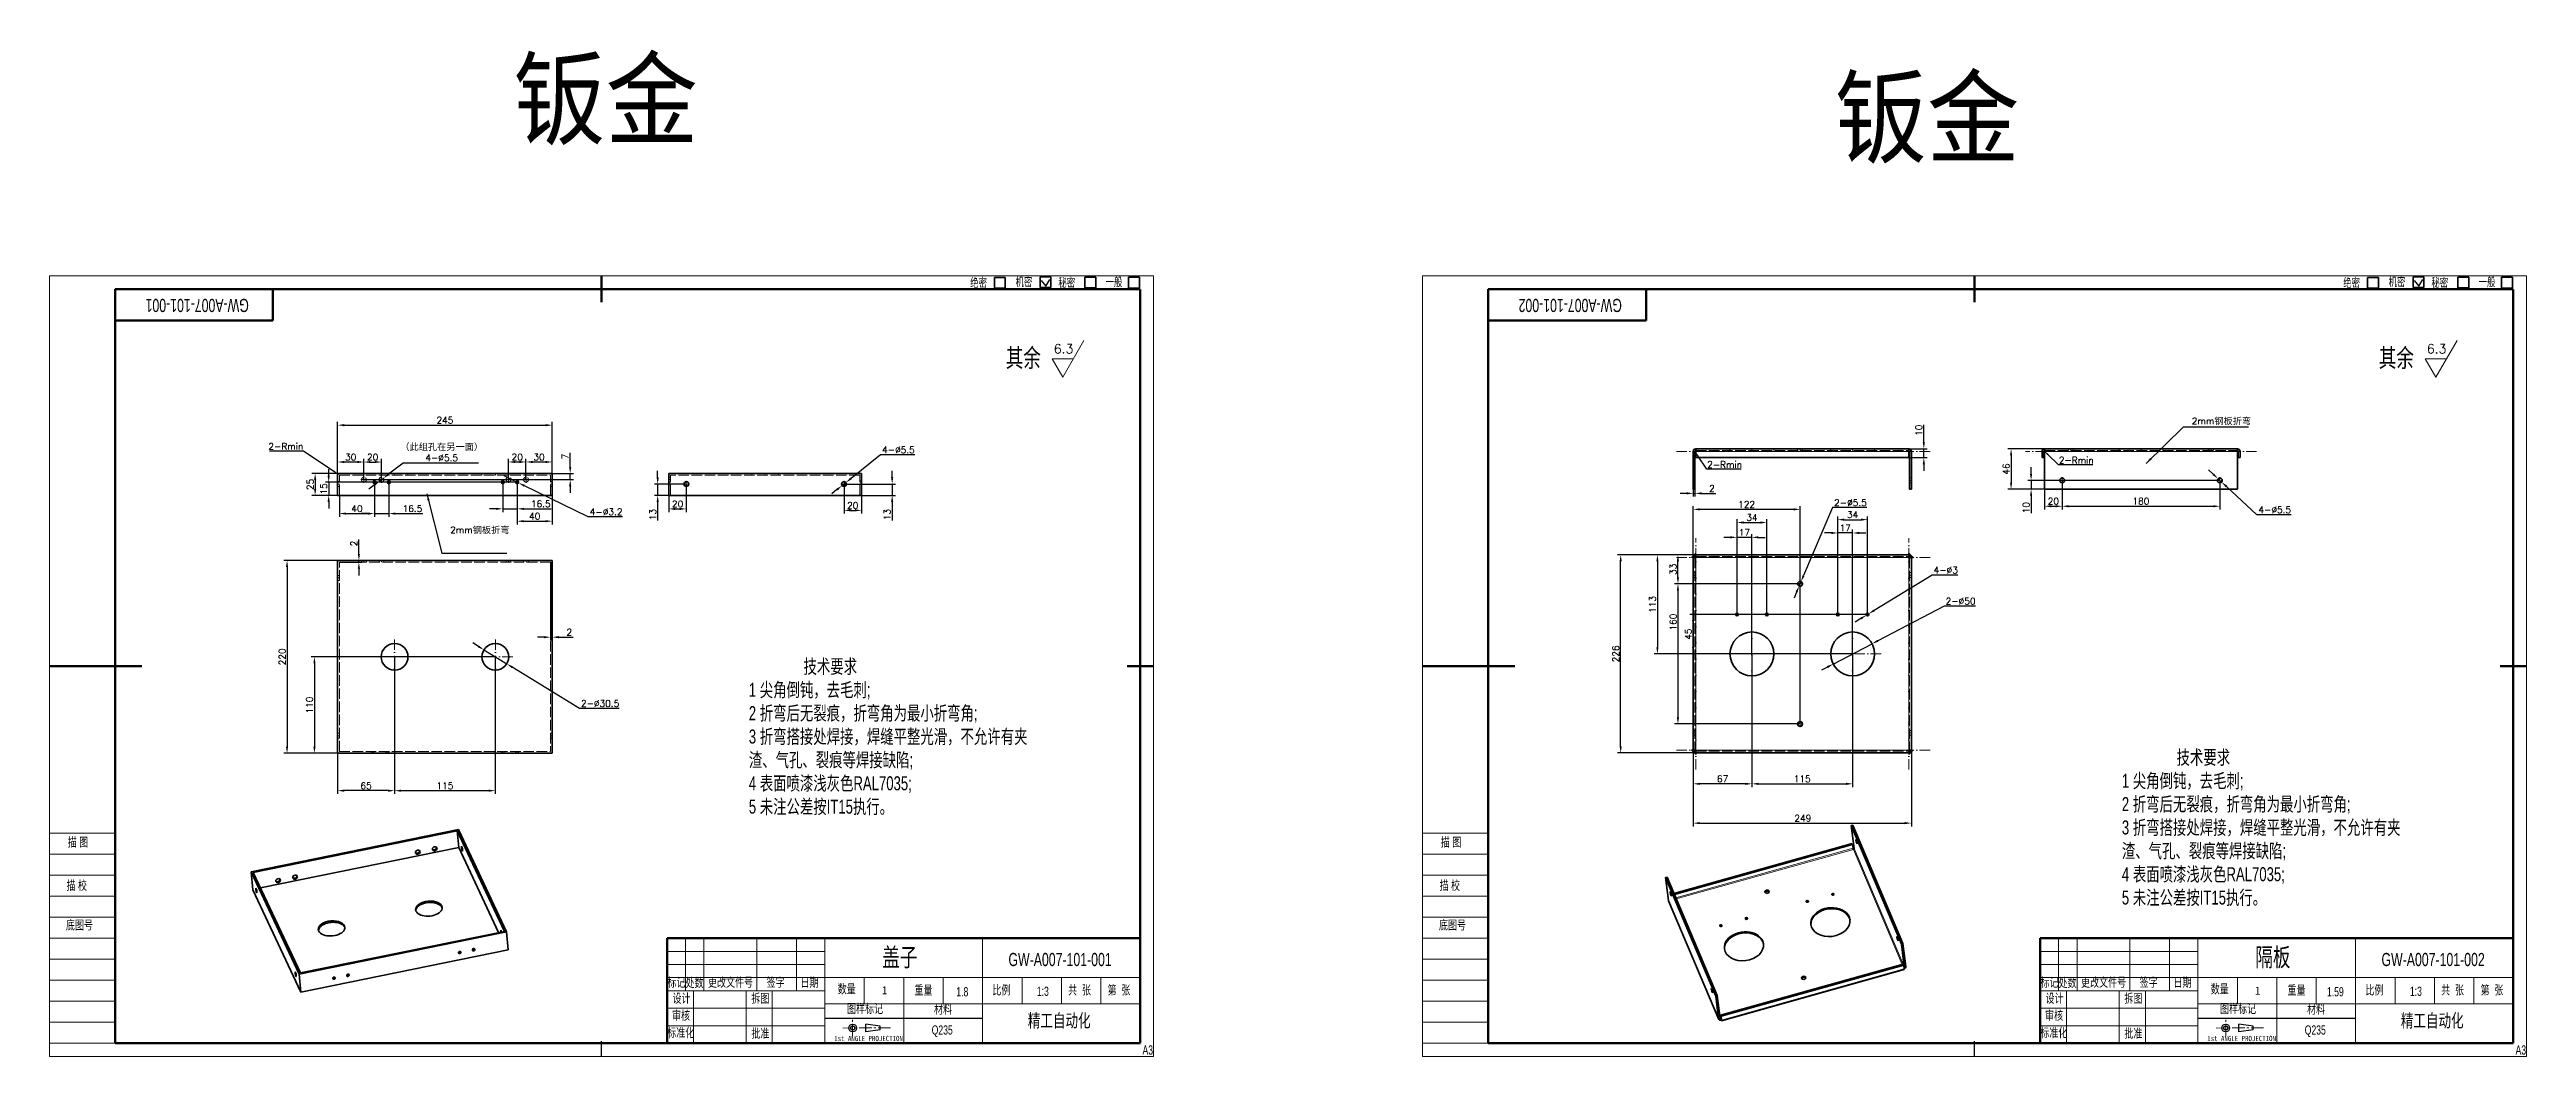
# Model space of a CAD drawing. Header units: millimetres. Extents: x -13336 to 61423, y -27528 to -3175.
# Drawn here: x -13336 to -10508, y -6843 to -5693 of the extents above; entities that cross this region are included whole.
import ezdxf
from ezdxf.enums import TextEntityAlignment as Align

# ---------------------------------------------------------------- set-up
doc = ezdxf.new("R2010")
doc.units = ezdxf.units.MM
for name, pattern in [('CENTER2', [28.575, 19.05, -3.175, 3.175, -3.175]), ('DASHDOT', [18.5, 12, -3, 0.5, -3]), ('DASHED', [15, 12, -3])]:
    doc.linetypes.add(name, pattern=pattern)
for name, color, linetype, lineweight in [('09图框', 4, 'Continuous', 15), ('中心线', 1, 'CENTER2', 15), ('剖面线', 6, 'Continuous', 15), ('图框', 4, 'Continuous', 15), ('文字', 3, 'Continuous', 15), ('标注线', 3, 'Continuous', 18), ('细实线', 7, 'Continuous', 15), ('轮廓线', 7, 'Continuous', 50)]:
    doc.layers.add(name, color=color, linetype=linetype, lineweight=lineweight)
doc.layers.add('DIM', color=2, linetype='Continuous')
doc.layers.add('标注', color=3, linetype='Continuous')
doc.styles.add('ACGBTS', font='isocp.shx', dxfattribs={"height": 1, "bigfont": 'gbcbig.shx'})
doc.styles.add('CHINA', font='', dxfattribs={"width": 0.9})
doc.styles.add('DIM', font='txt.shx', dxfattribs={"width": 0.8, "bigfont": 'bigfont.shx'})
doc.styles.get("Standard").update_dxf_attribs({"font": 'txt', "bigfont": 'gbcbig.shx'})
doc.styles.add('宋体', font='', dxfattribs={"width": 0.8})
doc.styles.add('汉字 5号', font='FSGB2312.ttf', dxfattribs={"width": 0.7, "height": 5})
doc.styles.add('汉字3.5号', font='FSGB2312.ttf', dxfattribs={"width": 0.7, "height": 3.5})
doc.styles.add('汉字7号', font='', dxfattribs={"width": 0.7, "height": 7})
doc.styles.get('CHINA').set_extended_font_data('SimSun')
doc.styles.get('宋体').set_extended_font_data('SimSun')
doc.styles.get('汉字7号').set_extended_font_data('SimSun')
doc.dimstyles.new('1：3', dxfattribs={"dimscale": 3, "dimtxt": 2.5, "dimasz": 2.5, "dimexe": 1.25, "dimexo": 0, "dimtad": 1, "dimdsep": 46, "dimtxsty": 'Standard', "dimcen": 2.5, "dimclrd": 3, "dimclre": 3, "dimclrt": 1, "dimadec": 0, "dimazin": 0, "dimtfac": 1, "dimtmove": 0, "dimatfit": 3, "dimfxl": 0, "dimarcsym": 0})
doc.dimstyles.new('1：3$3', dxfattribs={"dimscale": 3, "dimtxt": 2.5, "dimasz": 2.5, "dimexe": 1.25, "dimexo": 0, "dimtad": 1, "dimtoh": 1, "dimdsep": 46, "dimtxsty": 'Standard', "dimcen": 2.5, "dimclrd": 3, "dimclre": 3, "dimclrt": 1, "dimadec": 0, "dimazin": 0, "dimtfac": 1, "dimtmove": 0, "dimatfit": 3, "dimfxl": 0, "dimarcsym": 0})
doc.dimstyles.new('1：3$4', dxfattribs={"dimscale": 3, "dimtxt": 2.5, "dimasz": 2.5, "dimexe": 1.25, "dimexo": 0, "dimtad": 1, "dimtoh": 1, "dimdsep": 46, "dimtxsty": 'Standard', "dimcen": 2.5, "dimclrd": 3, "dimclre": 3, "dimclrt": 1, "dimadec": 0, "dimazin": 0, "dimtfac": 1, "dimtmove": 0, "dimatfit": 3, "dimfxl": 0, "dimarcsym": 0})

msp = doc.modelspace()

# ---------------------------------------------------------------- texts
at = {"color": 2}
for p in [(-12189.493, -6040.163), (-10622.253, -6040.163)]:
    msp.add_text('6.3', height=10.5, dxfattribs=at).set_placement(p)
at = {"color": 1, "char_height": 7.5, "attachment_point": 7}
for insert in [(-10890.466, -6122.007), (-12878.424, -6246.41)]:
    msp.add_mtext('2mm{\\fSimSun|b0|i0|c134|p2;钢板折弯}', dxfattribs=dict(at, insert=insert))
at = {"color": 1, "char_height": 9.1, "width": 40.91783, "attachment_point": 1, "style": 'ACGBTS'}
for insert in [(-12385.759, -6762.546), (-10818.281, -6763.093)]:
    msp.add_mtext('{\\fNSimSun|b0|i0|c134|p49;\\C3;1}', dxfattribs=dict(at, insert=insert))
at = {"layer": 'DIM', "char_height": 85.8805, "width": 3103.01985, "attachment_point": 1, "style": 'CHINA'}
for insert in [(-12806.433, -5706.926), (-11298.134, -5727.936)]:
    msp.add_mtext('钣金^I^I', dxfattribs=dict(at, insert=insert))
at = {"layer": '中心线', "color": 4, "style": '汉字7号', "width": 0.7}
for s, p in [('绝密', (-12275.333, -5959.052)), ('机密', (-12223.478, -5958.165)), ('秘密', (-12174.652, -5959.017)), ('一般', (-12120.796, -5958.402)), ('绝密', (-10708.093, -5959.052)), ('机密', (-10656.238, -5958.165)), ('秘密', (-10607.412, -5959.017)), ('一般', (-10553.556, -5958.402))]:
    msp.add_text(s, height=9.782, dxfattribs=at).set_placement(p, align=Align.MIDDLE)
at = {"layer": '中心线', "color": 4, "lineweight": 15, "char_height": 21, "width": 136.09054, "attachment_point": 5, "style": '汉字7号'}
for s, insert in [('{\\fFangSong_GB2312|b0|i0|c134|p49;盖子}', (-12365.203, -6730.58)), ('{\\fFangSong_GB2312|b0|i0|c134|p49;隔板}', (-10797.963, -6730.58))]:
    msp.add_mtext(s, dxfattribs=dict(at, insert=insert))
at = {"layer": '中心线', "color": 0, "lineweight": 15, "char_height": 15, "width": 208.92242, "attachment_point": 5, "style": '汉字 5号'}
for s, insert in [('{\\C4;GW-A007-101-001}', (-12182.275, -6732.154)), ('{\\C4;GW-A007-101-002}', (-10615.035, -6732.154))]:
    msp.add_mtext(s, dxfattribs=dict(at, insert=insert))
at = {"layer": '中心线', "lineweight": 15, "style": '汉字3.5号'}
for s, insert, char_height, width, attachment_point in [('{\\C4;1.8}', (-12293.858, -6768.93), 10.5, 93.91712, 5), ('{\\C4;1:3}', (-12208.756, -6763.046), 10.4995, 44.99791, 1), ('{\\C4;1.59}', (-10726.619, -6768.93), 10.5, 93.91712, 5), ('{\\C4;1:3}', (-10641.516, -6763.046), 10.4995, 44.99791, 1), ('{\\C4;Q235}', (-12316.821, -6813.93), 10.5, 93.91712, 5), ('{\\C4;Q235}', (-10749.581, -6813.93), 10.5, 93.91712, 5), ('{\\C4;A3}', (-12088.18, -6830.068), 10.5, 93.91712, 1), ('{\\C4;A3}', (-10520.94, -6830.068), 10.5, 93.91712, 1)]:
    msp.add_mtext(s, dxfattribs=dict(at, insert=insert, char_height=char_height, width=width, attachment_point=attachment_point))
at = {"layer": '剖面线', "color": 2, "char_height": 21, "width": 170.1, "attachment_point": 1, "style": '汉字3.5号'}
for insert in [(-12244.325, -6034.722), (-10677.085, -6034.722)]:
    msp.add_mtext('其余', dxfattribs=dict(at, insert=insert))
at = {"layer": '文字', "char_height": 15, "width": 180, "attachment_point": 5, "rotation": 180, "style": '汉字 5号'}
for s, insert in [('{\\C4;GW-A007-101-001}', (-13167.196, -5985.358)), ('{\\C4;GW-A007-101-002}', (-11599.956, -5985.358))]:
    msp.add_mtext(s, dxfattribs=dict(at, insert=insert))
at = {"layer": '标注', "char_height": 16, "width": 324.35803, "attachment_point": 1, "style": '汉字3.5号'}
for insert in [(-12537.542, -6389.515), (-10970.318, -6493.31)]:
    msp.add_mtext('{\\C2;               技术要求\\P1 尖角倒钝，去毛刺;\\P2 折弯后无裂痕，折弯角为最小折弯角;\\P3 折弯搭接处焊接，焊缝平整光滑，不允许有夹渣、气孔、裂痕等焊接缺陷;\\P4 表面喷漆浅灰色RAL7035;\\P5 未注公差按IT15执行。}', dxfattribs=dict(at, insert=insert))

# ---------------------------------------------------------------- blocks, each defined once
blk = doc.blocks.new('A3图框')
at = {"layer": '09图框', "linetype": 'ByBlock', "lineweight": 15}
for p, q in [((66985.19, 10662.44), (66985.19, 10365.44)), ((67405.19, 10365.44), (67405.19, 10662.44))]:
    blk.add_line(p, q, dxfattribs=at)
at = {"layer": '09图框', "linetype": 'Continuous', "lineweight": 15}
for p, q in [((66985.19, 10662.44), (67405.19, 10662.44)), ((66985.19, 10365.44), (67405.19, 10365.44))]:
    blk.add_line(p, q, dxfattribs=at)
at = {"layer": 'DIM'}
blk.add_line((67340.19, 10379.94), (67280.19, 10379.94), dxfattribs=at)
at = {"layer": 'DIM', "ltscale": 20}
for p, q in [((67295.75, 10374.78), (67295.75, 10377.78)), ((67301.25, 10377.03), (67295.75, 10377.78)), ((67301.25, 10375.53), (67301.25, 10377.03)), ((67301.25, 10375.53), (67295.75, 10374.78))]:
    blk.add_line(p, q, dxfattribs=at)
for radius in [1.5, 0.75]:
    blk.add_circle((67290.75, 10376.28), radius, dxfattribs=at)
at = {"layer": '中心线', "color": 7, "linetype": 'Continuous', "lineweight": 50}
for p, q in [((67010.19, 10657.44), (67400.19, 10657.44)), ((67010.19, 10645.44), (67070.19, 10645.44)), ((67400.19, 10370.44), (67010.19, 10370.44))]:
    blk.add_line(p, q, dxfattribs=at)
at = {"layer": '中心线', "linetype": 'CENTER2', "lineweight": 18, "ltscale": 0.25}
for p, q in [((67305.17, 10376.28), (67287.07, 10376.27)), ((67290.75, 10373.11), (67290.75, 10379.44))]:
    blk.add_line(p, q, dxfattribs=at)
at = {"layer": '细实线', "color": 2, "linetype": 'Continuous', "lineweight": 15}
for p, q in [((67010.19, 10450.44), (66985.19, 10450.44)), ((67010.19, 10442.44), (66985.19, 10442.44)), ((67010.19, 10434.44), (66985.19, 10434.44)), ((67010.19, 10426.44), (66985.19, 10426.44)), ((67010.19, 10418.44), (66985.19, 10418.44)), ((67010.19, 10410.44), (66985.19, 10410.44)), ((67280.19, 10405.44), (67220.19, 10405.44)), ((67010.19, 10402.44), (66985.19, 10402.44)), ((67280.19, 10400.44), (67220.19, 10400.44)), ((67400.19, 10395.44), (67220.19, 10395.44)), ((67010.19, 10394.44), (66985.19, 10394.44)), ((67010.19, 10386.44), (66985.19, 10386.44)), ((67280.19, 10390.44), (67220.19, 10390.44)), ((67400.19, 10385.44), (67280.19, 10385.44)), ((67010.19, 10378.44), (66985.19, 10378.44)), ((67280.19, 10383.78), (67220.19, 10383.78)), ((67280.19, 10377.11), (67220.19, 10377.11)), ((67010.19, 10370.44), (66985.19, 10370.44))]:
    blk.add_line(p, q, dxfattribs=at)
at = {"layer": '细实线', "color": 2, "linetype": 'ByBlock', "lineweight": 15}
for p, q in [((67227.19, 10390.44), (67227.19, 10410.44)), ((67234.19, 10390.44), (67234.19, 10410.44)), ((67254.33, 10390.44), (67254.33, 10410.44)), ((67269.33, 10390.44), (67269.33, 10410.44)), ((67280.19, 10370.44), (67280.19, 10410.44)), ((67340.19, 10370.44), (67340.19, 10410.44)), ((67295.19, 10385.44), (67295.19, 10395.44)), ((67310.19, 10370.44), (67310.19, 10395.44)), ((67325.19, 10385.44), (67325.19, 10395.44)), ((67355.19, 10385.44), (67355.19, 10395.44)), ((67370.19, 10385.44), (67370.19, 10395.44)), ((67385.19, 10385.44), (67385.19, 10395.44)), ((67230.19, 10370.44), (67230.19, 10390.44)), ((67250.19, 10370.44), (67250.19, 10390.44)), ((67260.19, 10370.44), (67260.19, 10390.44))]:
    blk.add_line(p, q, dxfattribs=at)
at = {"layer": '轮廓线'}
for p, q in [((67195.19, 10662.44), (67195.19, 10652.44)), ((66985.19, 10513.94), (67020.27, 10513.94)), ((67405.19, 10513.94), (67395.19, 10513.94))]:
    blk.add_line(p, q, dxfattribs=at)
at = {"layer": '轮廓线', "color": 7, "linetype": 'ByBlock', "lineweight": 50}
for p, q in [((67010.19, 10370.44), (67010.19, 10657.44)), ((67070.19, 10645.44), (67070.19, 10657.44)), ((67400.19, 10370.44), (67400.19, 10657.27)), ((67220.19, 10370.44), (67220.19, 10410.44))]:
    blk.add_line(p, q, dxfattribs=at)
at = {"layer": '轮廓线', "linetype": 'Continuous', "lineweight": 50}
blk.add_line((67400.19, 10410.44), (67220.19, 10410.44), dxfattribs=at)
at = {"layer": '中心线', "lineweight": 15, "attachment_point": 1}
for s, insert, char_height, width, style in [('{\\C4;描 图}', (66992.13, 10448.77), 3.5, 25, '汉字3.5号'), ('{\\C4;描 校}', (66991.65, 10432.29), 3.5, 25, '汉字3.5号'), ('{\\C4;底图号}', (66991.41, 10417.24), 3.5, 25, '汉字3.5号'), ('{\\C4;标记}', (67220.28, 10395.43), 3.5, 7.1413, '汉字3.5号'), ('{\\C4;处数}', (67227.14, 10395.28), 3.5, 7.1413, '汉字3.5号'), ('{\\C4;更改文件号}', (67235.71, 10395.43), 3.5, 19.9957, '汉字3.5号'), ('{\\C4;签字}', (67258.04, 10395.44), 3.5, 14.8572, '汉字3.5号'), ('{\\C4;日期}', (67270.9, 10395.44), 3.5, 11, '汉字3.5号'), ('{\\C4;设计}', (67222.21, 10389.35), 3.5, 19.9958, '汉字3.5号'), ('{\\C4;拆图}', (67252.21, 10389.35), 3.5, 19.9958, '汉字3.5号'), ('{\\C4;图样标记}', (67288.61, 10385.43), 3.5, 20, '汉字3.5号'), ('{\\C4;重量}', (67314.26, 10392.46), 3.5, 10, '汉字3.5号'), ('{\\C4;比例}', (67343.91, 10392.5), 3.5, 15, '汉字3.5号'), ('{\\C4;共  张}', (67372.73, 10392.5), 3.5, 15, '汉字3.5号'), ('{\\C4;第  张}', (67387.73, 10392.5), 3.5, 15, '汉字3.5号'), ('{\\C4;标准化}', (67220.2, 10376.28), 3.5, 19.9958, '汉字3.5号'), ('{\\C4;审核}', (67222.03, 10382.83), 3.5, 19.9958, '汉字3.5号'), ('{\\C4;批准}', (67252.21, 10376.02), 3.5, 19.9958, '汉字3.5号'), ('{\\C4;精工自动化}', (67357.41, 10381.6), 5, 60, '汉字 5号')]:
    blk.add_mtext(s, dxfattribs=dict(at, insert=insert, char_height=char_height, width=width, style=style))
at = {"layer": '图框', "color": 4, "lineweight": 18, "style": '宋体', "width": 0.8}
blk.add_text('1st ANGLE PROJECTION', height=2, dxfattribs=at).set_placement((67283.74, 10371.29))
at = {"layer": '轮廓线', "lineweight": 15, "char_height": 3.5, "attachment_point": 1, "style": '汉字3.5号'}
for s, insert, width in [('{\\C4;数量}', (67285.05, 10392.91), 10), ('{\\C4;材料}', (67321.7, 10385.17), 30)]:
    blk.add_mtext(s, dxfattribs=dict(at, insert=insert, width=width))
blk = doc.blocks.new('*D82')
at = {"color": 3, "lineweight": -2, "transparency": 16777216}
for p, q in [((-13006.9, -6202.3), (-13006.9, -6118.4)), ((-12999.4, -6122.1), (-12769.4, -6122.1)), ((-12761.9, -6202.3), (-12761.9, -6118.4))]:
    blk.add_line(p, q, dxfattribs=at)
at = {"color": 3, "transparency": 16777216}
for points in [[(-12999.4, -6120.9), (-12999.4, -6123.4), (-13006.9, -6122.1)], [(-12769.4, -6120.9), (-12769.4, -6123.4), (-12761.9, -6122.1)]]:
    blk.add_solid(points, dxfattribs=at)
at = {"layer": 'Defpoints', "color": 0, "transparency": 16777216}
for p in [(-12761.9, -6122.1), (-13006.9, -6202.3), (-12761.9, -6202.3)]:
    blk.add_point(p, dxfattribs=at)
at = {"color": 1, "transparency": 16777216, "insert": (-12884.4, -6116.5), "char_height": 7.5, "attachment_point": 5}
blk.add_mtext('245', dxfattribs=at)
blk = doc.blocks.new('*D83')
at = {"color": 3, "lineweight": -2, "transparency": 16777216}
for p, q in [((-13006.9, -6177.3), (-13036.3, -6177.3)), ((-13032.6, -6184.8), (-13032.6, -6194.8)), ((-13006.9, -6202.3), (-13036.3, -6202.3))]:
    blk.add_line(p, q, dxfattribs=at)
at = {"color": 3, "transparency": 16777216}
for points in [[(-13033.8, -6184.8), (-13031.3, -6184.8), (-13032.6, -6177.3)], [(-13033.8, -6194.8), (-13031.3, -6194.8), (-13032.6, -6202.3)]]:
    blk.add_solid(points, dxfattribs=at)
at = {"layer": 'Defpoints', "color": 0, "transparency": 16777216}
for p in [(-13006.9, -6177.3), (-13032.6, -6202.3), (-13006.9, -6202.3)]:
    blk.add_point(p, dxfattribs=at)
at = {"color": 1, "transparency": 16777216, "insert": (-13038.2, -6189.8), "char_height": 7.5, "attachment_point": 5, "rotation": 90}
blk.add_mtext('25', dxfattribs=at)
blk = doc.blocks.new('*D84')
at = {"color": 3, "lineweight": -2, "transparency": 16777216}
for p, q in [((-12801.9, -6187.3), (-13020.9, -6187.3)), ((-13017.1, -6179.8), (-13017.1, -6172.3)), ((-13017.1, -6187.3), (-13017.1, -6202.3)), ((-13004.9, -6202.3), (-13020.9, -6202.3)), ((-13017.1, -6209.8), (-13017.1, -6217.3))]:
    blk.add_line(p, q, dxfattribs=at)
at = {"color": 3, "transparency": 16777216}
for points in [[(-13018.4, -6179.8), (-13015.9, -6179.8), (-13017.1, -6187.3)], [(-13018.4, -6209.8), (-13015.9, -6209.8), (-13017.1, -6202.3)]]:
    blk.add_solid(points, dxfattribs=at)
at = {"layer": 'Defpoints', "color": 0, "transparency": 16777216}
for p in [(-12801.9, -6187.3), (-13017.1, -6202.3), (-13004.9, -6202.3)]:
    blk.add_point(p, dxfattribs=at)
at = {"color": 1, "transparency": 16777216, "insert": (-13022.8, -6194.8), "char_height": 7.5, "attachment_point": 5, "rotation": 90}
blk.add_mtext('15', dxfattribs=at)
blk = doc.blocks.new('*D85')
at = {"color": 3, "lineweight": -2, "transparency": 16777216}
for p, q in [((-12964.9, -6187.3), (-12964.9, -6226.8)), ((-13004.9, -6202.3), (-13004.9, -6226.8)), ((-12997.4, -6223), (-12972.4, -6223))]:
    blk.add_line(p, q, dxfattribs=at)
at = {"color": 3, "transparency": 16777216}
for points in [[(-12997.4, -6221.8), (-12997.4, -6224.3), (-13004.9, -6223)], [(-12972.4, -6221.8), (-12972.4, -6224.3), (-12964.9, -6223)]]:
    blk.add_solid(points, dxfattribs=at)
at = {"layer": 'Defpoints', "color": 0, "transparency": 16777216}
for p in [(-12964.9, -6187.3), (-13004.9, -6202.3), (-12964.9, -6223)]:
    blk.add_point(p, dxfattribs=at)
at = {"color": 1, "transparency": 16777216, "insert": (-12984.9, -6217.4), "char_height": 7.5, "attachment_point": 5}
blk.add_mtext('40', dxfattribs=at)
blk = doc.blocks.new('*D86')
at = {"color": 3, "lineweight": -2, "transparency": 16777216}
for p, q in [((-12964.9, -6187.3), (-12964.9, -6226.8)), ((-12948.4, -6187.3), (-12948.4, -6226.8)), ((-12972.4, -6223), (-12979.9, -6223)), ((-12964.9, -6223), (-12948.4, -6223)), ((-12940.9, -6223), (-12909.6, -6223))]:
    blk.add_line(p, q, dxfattribs=at)
at = {"color": 3, "transparency": 16777216}
for points in [[(-12972.4, -6221.8), (-12972.4, -6224.3), (-12964.9, -6223)], [(-12940.9, -6221.8), (-12940.9, -6224.3), (-12948.4, -6223)]]:
    blk.add_solid(points, dxfattribs=at)
at = {"layer": 'Defpoints', "color": 0, "transparency": 16777216}
for p in [(-12964.9, -6187.3), (-12948.4, -6187.3), (-12948.4, -6223)]:
    blk.add_point(p, dxfattribs=at)
at = {"color": 1, "transparency": 16777216, "insert": (-12921.5, -6217.4), "char_height": 7.5, "attachment_point": 5}
blk.add_mtext('16.5', dxfattribs=at)
blk = doc.blocks.new('*D87')
at = {"color": 3, "lineweight": -2, "transparency": 16777216}
for p, q in [((-12801.9, -6187.3), (-12801.9, -6235.5)), ((-12761.9, -6187.3), (-12761.9, -6235.5)), ((-12794.4, -6231.7), (-12769.4, -6231.7))]:
    blk.add_line(p, q, dxfattribs=at)
at = {"color": 3, "transparency": 16777216}
for points in [[(-12794.4, -6230.5), (-12794.4, -6233), (-12801.9, -6231.7)], [(-12769.4, -6230.5), (-12769.4, -6233), (-12761.9, -6231.7)]]:
    blk.add_solid(points, dxfattribs=at)
at = {"layer": 'Defpoints', "color": 0, "transparency": 16777216}
for p in [(-12801.9, -6187.3), (-12761.9, -6187.3), (-12761.9, -6231.7)]:
    blk.add_point(p, dxfattribs=at)
at = {"color": 1, "transparency": 16777216, "insert": (-12781.9, -6226.1), "char_height": 7.5, "attachment_point": 5}
blk.add_mtext('40', dxfattribs=at)
blk = doc.blocks.new('*D88')
at = {"color": 3, "lineweight": -2, "transparency": 16777216}
for p, q in [((-12818.4, -6187.3), (-12818.4, -6221.4)), ((-12801.9, -6187.3), (-12801.9, -6221.4)), ((-12825.9, -6217.6), (-12833.4, -6217.6)), ((-12818.4, -6217.6), (-12801.9, -6217.6)), ((-12794.4, -6217.6), (-12763.1, -6217.6))]:
    blk.add_line(p, q, dxfattribs=at)
at = {"color": 3, "transparency": 16777216}
for points in [[(-12825.9, -6216.4), (-12825.9, -6218.9), (-12818.4, -6217.6)], [(-12794.4, -6216.4), (-12794.4, -6218.9), (-12801.9, -6217.6)]]:
    blk.add_solid(points, dxfattribs=at)
at = {"layer": 'Defpoints', "color": 0, "transparency": 16777216}
for p in [(-12818.4, -6187.3), (-12801.9, -6187.3), (-12801.9, -6217.6)]:
    blk.add_point(p, dxfattribs=at)
at = {"color": 1, "transparency": 16777216, "insert": (-12775, -6212), "char_height": 7.5, "attachment_point": 5}
blk.add_mtext('16.5', dxfattribs=at)
blk = doc.blocks.new('*D89')
at = {"color": 3, "lineweight": -2, "transparency": 16777216}
for p, q in [((-13006.9, -6186.6), (-13006.9, -6160.4)), ((-12976.9, -6184.3), (-12976.9, -6160.4)), ((-12984.4, -6164.2), (-12999.4, -6164.2))]:
    blk.add_line(p, q, dxfattribs=at)
at = {"color": 3, "transparency": 16777216}
for points in [[(-12999.4, -6162.9), (-12999.4, -6165.4), (-13006.9, -6164.2)], [(-12984.4, -6162.9), (-12984.4, -6165.4), (-12976.9, -6164.2)]]:
    blk.add_solid(points, dxfattribs=at)
at = {"layer": 'Defpoints', "color": 0, "transparency": 16777216}
for p in [(-13006.9, -6164.2), (-13006.9, -6186.6), (-12976.9, -6184.3)]:
    blk.add_point(p, dxfattribs=at)
at = {"color": 1, "transparency": 16777216, "insert": (-12991.9, -6158.5), "char_height": 7.5, "attachment_point": 5}
blk.add_mtext('30', dxfattribs=at)
blk = doc.blocks.new('*D90')
at = {"color": 3, "lineweight": -2, "transparency": 16777216}
for p, q in [((-12976.9, -6184.3), (-12976.9, -6160.4)), ((-12956.9, -6184.3), (-12956.9, -6160.4)), ((-12969.4, -6164.2), (-12964.4, -6164.2))]:
    blk.add_line(p, q, dxfattribs=at)
at = {"color": 3, "transparency": 16777216}
for points in [[(-12969.4, -6162.9), (-12969.4, -6165.4), (-12976.9, -6164.2)], [(-12964.4, -6162.9), (-12964.4, -6165.4), (-12956.9, -6164.2)]]:
    blk.add_solid(points, dxfattribs=at)
at = {"layer": 'Defpoints', "color": 0, "transparency": 16777216}
for p in [(-12976.9, -6184.3), (-12956.9, -6164.2), (-12956.9, -6184.3)]:
    blk.add_point(p, dxfattribs=at)
at = {"color": 1, "transparency": 16777216, "insert": (-12966.9, -6158.5), "char_height": 7.5, "attachment_point": 5}
blk.add_mtext('20', dxfattribs=at)
blk = doc.blocks.new('*D91')
at = {"color": 3, "lineweight": -2, "transparency": 16777216}
for p, q in [((-12791.9, -6184.3), (-12791.9, -6160.4)), ((-12761.9, -6186.6), (-12761.9, -6160.4)), ((-12784.4, -6164.1), (-12769.4, -6164.1))]:
    blk.add_line(p, q, dxfattribs=at)
at = {"color": 3, "transparency": 16777216}
for points in [[(-12784.4, -6162.9), (-12784.4, -6165.4), (-12791.9, -6164.1)], [(-12769.4, -6162.9), (-12769.4, -6165.4), (-12761.9, -6164.1)]]:
    blk.add_solid(points, dxfattribs=at)
at = {"layer": 'Defpoints', "color": 0, "transparency": 16777216}
for p in [(-12791.9, -6184.3), (-12761.9, -6164.1), (-12761.9, -6186.6)]:
    blk.add_point(p, dxfattribs=at)
at = {"color": 1, "transparency": 16777216, "insert": (-12776.9, -6158.5), "char_height": 7.5, "attachment_point": 5}
blk.add_mtext('30', dxfattribs=at)
blk = doc.blocks.new('*D92')
at = {"color": 3, "lineweight": -2, "transparency": 16777216}
for p, q in [((-12811.9, -6184.3), (-12811.9, -6160.4)), ((-12791.9, -6184.3), (-12791.9, -6160.4)), ((-12804.4, -6164.1), (-12799.4, -6164.1))]:
    blk.add_line(p, q, dxfattribs=at)
at = {"color": 3, "transparency": 16777216}
for points in [[(-12804.4, -6162.9), (-12804.4, -6165.4), (-12811.9, -6164.1)], [(-12799.4, -6162.9), (-12799.4, -6165.4), (-12791.9, -6164.1)]]:
    blk.add_solid(points, dxfattribs=at)
at = {"layer": 'Defpoints', "color": 0, "transparency": 16777216}
for p in [(-12811.9, -6184.3), (-12791.9, -6164.1), (-12791.9, -6184.3)]:
    blk.add_point(p, dxfattribs=at)
at = {"color": 1, "transparency": 16777216, "insert": (-12801.9, -6158.5), "char_height": 7.5, "attachment_point": 5}
blk.add_mtext('20', dxfattribs=at)
blk = doc.blocks.new('*D93')
at = {"color": 3, "lineweight": -2, "transparency": 16777216}
for p, q in [((-12741.4, -6169.8), (-12741.4, -6153.6)), ((-13006.9, -6177.3), (-12737.7, -6177.3)), ((-12976.9, -6184.3), (-12737.7, -6184.3)), ((-12741.4, -6184.3), (-12741.4, -6177.3)), ((-12741.4, -6191.8), (-12741.4, -6199.3))]:
    blk.add_line(p, q, dxfattribs=at)
at = {"color": 3, "transparency": 16777216}
for points in [[(-12742.7, -6169.8), (-12740.2, -6169.8), (-12741.4, -6177.3)], [(-12742.7, -6191.8), (-12740.2, -6191.8), (-12741.4, -6184.3)]]:
    blk.add_solid(points, dxfattribs=at)
at = {"layer": 'Defpoints', "color": 0, "transparency": 16777216}
for p in [(-13006.9, -6177.3), (-12976.9, -6184.3), (-12741.4, -6177.3)]:
    blk.add_point(p, dxfattribs=at)
at = {"color": 1, "transparency": 16777216, "insert": (-12747.1, -6157.9), "char_height": 7.5, "attachment_point": 5, "rotation": 90}
blk.add_mtext('7', dxfattribs=at)
blk = doc.blocks.new('*D94')
at = {"color": 3, "lineweight": -2, "transparency": 16777216}
for p, q in [((-12965.1, -6190.5), (-12971.1, -6195)), ((-12959.1, -6186), (-12954.7, -6182.7)), ((-12932, -6165.6), (-12948.7, -6178.2)), ((-12846.2, -6165.6), (-12932, -6165.6))]:
    blk.add_line(p, q, dxfattribs=at)
at = {"color": 3, "transparency": 16777216}
for points in [[(-12965.8, -6189.5), (-12964.3, -6191.5), (-12959.1, -6186)], [(-12949.4, -6177.2), (-12947.9, -6179.2), (-12954.7, -6182.7)]]:
    blk.add_solid(points, dxfattribs=at)
at = {"layer": 'Defpoints', "color": 0, "transparency": 16777216}
for p in [(-12959.1, -6186), (-12954.7, -6182.7)]:
    blk.add_point(p, dxfattribs=at)
at = {"color": 1, "transparency": 16777216, "insert": (-12888.1, -6153.1), "char_height": 7.5, "attachment_point": 5}
blk.add_mtext('{\\fSimSun|b0|i0|c134|p2;（此组孔在另一面）\\P}4-%%c5.5', dxfattribs=at)
blk = doc.blocks.new('*D95')
at = {"color": 3, "lineweight": -2, "transparency": 16777216}
for p, q in [((-12810, -6183.3), (-12816.8, -6180)), ((-12803.3, -6186.6), (-12800.4, -6188)), ((-12721.1, -6226.7), (-12793.7, -6191.3)), ((-12681.7, -6226.7), (-12721.1, -6226.7))]:
    blk.add_line(p, q, dxfattribs=at)
at = {"color": 3, "transparency": 16777216}
for points in [[(-12809.5, -6182.2), (-12810.6, -6184.5), (-12803.3, -6186.6)], [(-12793.1, -6190.2), (-12794.2, -6192.4), (-12800.4, -6188)]]:
    blk.add_solid(points, dxfattribs=at)
at = {"layer": 'Defpoints', "color": 0, "transparency": 16777216}
for p in [(-12803.3, -6186.6), (-12800.4, -6188)]:
    blk.add_point(p, dxfattribs=at)
at = {"color": 1, "transparency": 16777216, "insert": (-12700.4, -6221.1), "char_height": 7.5, "attachment_point": 5}
blk.add_mtext('4-%%c3.2', dxfattribs=at)
blk = doc.blocks.new('*D96')
at = {"color": 3, "lineweight": -2, "transparency": 16777216}
for p, q in [((-13006.9, -6276.6), (-13068.4, -6276.6)), ((-13064.6, -6284.1), (-13064.6, -6489.1)), ((-13006.9, -6496.6), (-13068.4, -6496.6))]:
    blk.add_line(p, q, dxfattribs=at)
at = {"color": 3, "transparency": 16777216}
for points in [[(-13065.9, -6284.1), (-13063.4, -6284.1), (-13064.6, -6276.6)], [(-13065.9, -6489.1), (-13063.4, -6489.1), (-13064.6, -6496.6)]]:
    blk.add_solid(points, dxfattribs=at)
at = {"layer": 'Defpoints', "color": 0, "transparency": 16777216}
for p in [(-13006.9, -6276.6), (-13064.6, -6496.6), (-13006.9, -6496.6)]:
    blk.add_point(p, dxfattribs=at)
at = {"color": 1, "transparency": 16777216, "insert": (-13070.3, -6386.6), "char_height": 7.5, "attachment_point": 5, "rotation": 90}
blk.add_mtext('220', dxfattribs=at)
blk = doc.blocks.new('*D97')
at = {"color": 3, "lineweight": -2, "transparency": 16777216}
for p, q in [((-12826.9, -6386.6), (-13037.1, -6386.6)), ((-13033.4, -6394.1), (-13033.4, -6489.1)), ((-12761.9, -6496.6), (-13037.1, -6496.6))]:
    blk.add_line(p, q, dxfattribs=at)
at = {"color": 3, "transparency": 16777216}
for points in [[(-13034.6, -6394.1), (-13032.1, -6394.1), (-13033.4, -6386.6)], [(-13034.6, -6489.1), (-13032.1, -6489.1), (-13033.4, -6496.6)]]:
    blk.add_solid(points, dxfattribs=at)
at = {"layer": 'Defpoints', "color": 0, "transparency": 16777216}
for p in [(-12826.9, -6386.6), (-13033.4, -6496.6), (-12761.9, -6496.6)]:
    blk.add_point(p, dxfattribs=at)
at = {"color": 1, "transparency": 16777216, "insert": (-13039, -6441.6), "char_height": 7.5, "attachment_point": 5, "rotation": 90}
blk.add_mtext('110', dxfattribs=at)
blk = doc.blocks.new('*D98')
at = {"color": 3, "lineweight": -2, "transparency": 16777216}
for p, q in [((-13006.9, -6386.6), (-13006.9, -6543.1)), ((-12941.9, -6386.6), (-12941.9, -6543.1)), ((-12949.4, -6539.3), (-12999.4, -6539.3))]:
    blk.add_line(p, q, dxfattribs=at)
at = {"color": 3, "transparency": 16777216}
for points in [[(-12999.4, -6538.1), (-12999.4, -6540.6), (-13006.9, -6539.3)], [(-12949.4, -6538.1), (-12949.4, -6540.6), (-12941.9, -6539.3)]]:
    blk.add_solid(points, dxfattribs=at)
at = {"layer": 'Defpoints', "color": 0, "transparency": 16777216}
for p in [(-13006.9, -6386.6), (-12941.9, -6386.6), (-13006.9, -6539.3)]:
    blk.add_point(p, dxfattribs=at)
at = {"color": 1, "transparency": 16777216, "insert": (-12974.4, -6533.7), "char_height": 7.5, "attachment_point": 5}
blk.add_mtext('65', dxfattribs=at)
blk = doc.blocks.new('*D99')
at = {"color": 3, "lineweight": -2, "transparency": 16777216}
for p, q in [((-12941.9, -6386.6), (-12941.9, -6543.1)), ((-12826.9, -6386.6), (-12826.9, -6543.1)), ((-12934.4, -6539.3), (-12834.4, -6539.3))]:
    blk.add_line(p, q, dxfattribs=at)
at = {"color": 3, "transparency": 16777216}
for points in [[(-12934.4, -6538.1), (-12934.4, -6540.6), (-12941.9, -6539.3)], [(-12834.4, -6538.1), (-12834.4, -6540.6), (-12826.9, -6539.3)]]:
    blk.add_solid(points, dxfattribs=at)
at = {"layer": 'Defpoints', "color": 0, "transparency": 16777216}
for p in [(-12941.9, -6386.6), (-12826.9, -6386.6), (-12826.9, -6539.3)]:
    blk.add_point(p, dxfattribs=at)
at = {"color": 1, "transparency": 16777216, "insert": (-12884.4, -6533.7), "char_height": 7.5, "attachment_point": 5}
blk.add_mtext('115', dxfattribs=at)
blk = doc.blocks.new('*D100')
at = {"color": 3, "lineweight": -2, "transparency": 16777216}
for p, q in [((-12846.2, -6374.6), (-12852.6, -6370.7)), ((-12839.9, -6378.6), (-12813.9, -6394.5)), ((-12731, -6445.5), (-12807.5, -6398.5)), ((-12685.4, -6445.5), (-12731, -6445.5))]:
    blk.add_line(p, q, dxfattribs=at)
at = {"color": 3, "transparency": 16777216}
for points in [[(-12845.6, -6373.6), (-12846.9, -6375.7), (-12839.9, -6378.6)], [(-12806.8, -6397.4), (-12808.1, -6399.5), (-12813.9, -6394.5)]]:
    blk.add_solid(points, dxfattribs=at)
at = {"layer": 'Defpoints', "color": 0, "transparency": 16777216}
for p in [(-12839.9, -6378.6), (-12813.9, -6394.5)]:
    blk.add_point(p, dxfattribs=at)
at = {"color": 1, "transparency": 16777216, "insert": (-12707.3, -6439.8), "char_height": 7.5, "attachment_point": 5}
blk.add_mtext('2-%%c30.5', dxfattribs=at)
blk = doc.blocks.new('*D101')
at = {"color": 3, "lineweight": -2, "transparency": 16777216}
for p, q in [((-12608.9, -6189.3), (-12645.3, -6189.3)), ((-12641.6, -6181.8), (-12641.6, -6174.3)), ((-12641.6, -6189.3), (-12641.6, -6202.3)), ((-12628.9, -6202.3), (-12645.3, -6202.3)), ((-12641.6, -6209.8), (-12641.6, -6231.1))]:
    blk.add_line(p, q, dxfattribs=at)
at = {"color": 3, "transparency": 16777216}
for points in [[(-12642.8, -6181.8), (-12640.3, -6181.8), (-12641.6, -6189.3)], [(-12642.8, -6209.8), (-12640.3, -6209.8), (-12641.6, -6202.3)]]:
    blk.add_solid(points, dxfattribs=at)
at = {"layer": 'Defpoints', "color": 0, "transparency": 16777216}
for p in [(-12608.9, -6189.3), (-12641.6, -6202.3), (-12628.9, -6202.3)]:
    blk.add_point(p, dxfattribs=at)
at = {"color": 1, "transparency": 16777216, "insert": (-12647.2, -6224.2), "char_height": 7.5, "attachment_point": 5, "rotation": 90}
blk.add_mtext('13', dxfattribs=at)
blk = doc.blocks.new('*D102')
at = {"color": 3, "lineweight": -2, "transparency": 16777216}
for p, q in [((-12608.9, -6189.3), (-12608.9, -6221.5)), ((-12628.9, -6202.3), (-12628.9, -6221.5)), ((-12621.4, -6217.7), (-12616.4, -6217.7))]:
    blk.add_line(p, q, dxfattribs=at)
at = {"color": 3, "transparency": 16777216}
for points in [[(-12621.4, -6216.5), (-12621.4, -6219), (-12628.9, -6217.7)], [(-12616.4, -6216.5), (-12616.4, -6219), (-12608.9, -6217.7)]]:
    blk.add_solid(points, dxfattribs=at)
at = {"layer": 'Defpoints', "color": 0, "transparency": 16777216}
for p in [(-12608.9, -6189.3), (-12628.9, -6202.3), (-12608.9, -6217.7)]:
    blk.add_point(p, dxfattribs=at)
at = {"color": 1, "transparency": 16777216, "insert": (-12618.9, -6212.1), "char_height": 7.5, "attachment_point": 5}
blk.add_mtext('20', dxfattribs=at)
blk = doc.blocks.new('*D103')
at = {"color": 3, "lineweight": -2, "transparency": 16777216}
for p, q in [((-12428.9, -6189.3), (-12428.9, -6223.1)), ((-12408.9, -6189.3), (-12408.9, -6223.1)), ((-12421.4, -6219.4), (-12416.4, -6219.4))]:
    blk.add_line(p, q, dxfattribs=at)
at = {"color": 3, "transparency": 16777216}
for points in [[(-12421.4, -6218.1), (-12421.4, -6220.6), (-12428.9, -6219.4)], [(-12416.4, -6218.1), (-12416.4, -6220.6), (-12408.9, -6219.4)]]:
    blk.add_solid(points, dxfattribs=at)
at = {"layer": 'Defpoints', "color": 0, "transparency": 16777216}
for p in [(-12428.9, -6189.3), (-12408.9, -6189.3), (-12408.9, -6219.4)]:
    blk.add_point(p, dxfattribs=at)
at = {"color": 1, "transparency": 16777216, "insert": (-12418.9, -6213.8), "char_height": 7.5, "attachment_point": 5}
blk.add_mtext('20', dxfattribs=at)
blk = doc.blocks.new('*D104')
at = {"color": 3, "lineweight": -2, "transparency": 16777216}
for p, q in [((-12428.9, -6189.3), (-12370.2, -6189.3)), ((-12373.9, -6181.8), (-12373.9, -6174.3)), ((-12373.9, -6189.3), (-12373.9, -6202.3)), ((-12428.9, -6202.3), (-12370.2, -6202.3)), ((-12373.9, -6209.8), (-12373.9, -6231.1))]:
    blk.add_line(p, q, dxfattribs=at)
at = {"color": 3, "transparency": 16777216}
for points in [[(-12375.2, -6181.8), (-12372.7, -6181.8), (-12373.9, -6189.3)], [(-12375.2, -6209.8), (-12372.7, -6209.8), (-12373.9, -6202.3)]]:
    blk.add_solid(points, dxfattribs=at)
at = {"layer": 'Defpoints', "color": 0, "transparency": 16777216}
for p in [(-12428.9, -6189.3), (-12428.9, -6202.3), (-12373.9, -6202.3)]:
    blk.add_point(p, dxfattribs=at)
at = {"color": 1, "transparency": 16777216, "insert": (-12379.6, -6224.2), "char_height": 7.5, "attachment_point": 5, "rotation": 90}
blk.add_mtext('13', dxfattribs=at)
blk = doc.blocks.new('*D105')
at = {"color": 3, "lineweight": -2, "transparency": 16777216}
for p, q in [((-12387.4, -6156), (-12420.9, -6182.9)), ((-12348, -6156), (-12387.4, -6156)), ((-12431, -6191), (-12426.8, -6187.6)), ((-12436.9, -6195.7), (-12442.7, -6200.4))]:
    blk.add_line(p, q, dxfattribs=at)
at = {"color": 3, "transparency": 16777216}
for points in [[(-12437.7, -6194.8), (-12436.1, -6196.7), (-12431, -6191)], [(-12421.7, -6181.9), (-12420.1, -6183.9), (-12426.8, -6187.6)]]:
    blk.add_solid(points, dxfattribs=at)
at = {"layer": 'Defpoints', "color": 0, "transparency": 16777216}
for p in [(-12431, -6191), (-12426.8, -6187.6)]:
    blk.add_point(p, dxfattribs=at)
at = {"color": 1, "transparency": 16777216, "insert": (-12366.8, -6150.3), "char_height": 7.5, "attachment_point": 5}
blk.add_mtext('4-%%c5.5', dxfattribs=at)
blk = doc.blocks.new('*D106')
at = {"layer": 'Defpoints', "color": 0, "transparency": 16777216}
for p in [(-13006.3, -6178), (-13005.5, -6178.6)]:
    blk.add_point(p, dxfattribs=at)
at = {"layer": 'DIM', "color": 3, "lineweight": -2, "transparency": 16777216}
for p, q in [((-13084.8, -6151.6), (-13045.8, -6151.6)), ((-13045.8, -6151.6), (-13011.3, -6174.7)), ((-13005.5, -6178.6), (-13006.3, -6178))]:
    blk.add_line(p, q, dxfattribs=at)
at = {"layer": 'DIM', "color": 3, "transparency": 16777216}
blk.add_solid([(-13010.8, -6173.8), (-13011.9, -6175.5), (-13006.3, -6178)], dxfattribs=at)
at = {"layer": 'DIM', "color": 1, "transparency": 16777216, "insert": (-13066, -6146.3), "char_height": 7.5, "attachment_point": 5}
blk.add_mtext('2-Rmin', dxfattribs=at)
blk = doc.blocks.new('*D107')
at = {"color": 3, "lineweight": -2, "transparency": 16777216}
for p, q in [((-12763.9, -6278.6), (-12763.9, -6367.9)), ((-12761.9, -6276.6), (-12761.9, -6367.9)), ((-12771.4, -6364.1), (-12778.9, -6364.1)), ((-12763.9, -6364.1), (-12761.9, -6364.1)), ((-12754.4, -6364.1), (-12738.1, -6364.1))]:
    blk.add_line(p, q, dxfattribs=at)
at = {"color": 3, "transparency": 16777216}
for points in [[(-12771.4, -6362.9), (-12771.4, -6365.4), (-12763.9, -6364.1)], [(-12754.4, -6362.9), (-12754.4, -6365.4), (-12761.9, -6364.1)]]:
    blk.add_solid(points, dxfattribs=at)
at = {"layer": 'Defpoints', "color": 0, "transparency": 16777216}
for p in [(-12763.9, -6278.6), (-12761.9, -6276.6), (-12761.9, -6364.1)]:
    blk.add_point(p, dxfattribs=at)
at = {"color": 1, "transparency": 16777216, "insert": (-12742.5, -6358.5), "char_height": 7.5, "attachment_point": 5}
blk.add_mtext('2', dxfattribs=at)
blk = doc.blocks.new('*D108')
at = {"color": 3, "lineweight": -2, "transparency": 16777216}
for p, q in [((-12982.6, -6269.1), (-12982.6, -6252.8)), ((-13006.9, -6276.6), (-12978.9, -6276.6)), ((-13004.9, -6278.6), (-12978.9, -6278.6)), ((-12982.6, -6278.6), (-12982.6, -6276.6)), ((-12982.6, -6286.1), (-12982.6, -6293.6))]:
    blk.add_line(p, q, dxfattribs=at)
at = {"color": 3, "transparency": 16777216}
for points in [[(-12983.9, -6269.1), (-12981.4, -6269.1), (-12982.6, -6276.6)], [(-12983.9, -6286.1), (-12981.4, -6286.1), (-12982.6, -6278.6)]]:
    blk.add_solid(points, dxfattribs=at)
at = {"layer": 'Defpoints', "color": 0, "transparency": 16777216}
for p in [(-13006.9, -6276.6), (-13004.9, -6278.6), (-12982.6, -6276.6)]:
    blk.add_point(p, dxfattribs=at)
at = {"color": 1, "transparency": 16777216, "insert": (-12988.3, -6257.2), "char_height": 7.5, "attachment_point": 5, "rotation": 90}
blk.add_mtext('2', dxfattribs=at)
blk = doc.blocks.new('*D109')
at = {"layer": 'Defpoints', "color": 0, "transparency": 16777216}
for p in [(-11457.6, -6152.2), (-11457, -6153)]:
    blk.add_point(p, dxfattribs=at)
at = {"layer": 'DIM', "color": 3, "lineweight": -2, "transparency": 16777216}
for p, q in [((-11443.9, -6172.3), (-11454.2, -6157.1)), ((-11404.9, -6172.3), (-11443.9, -6172.3))]:
    blk.add_line(p, q, dxfattribs=at)
at = {"layer": 'DIM', "color": 3, "transparency": 16777216}
blk.add_solid([(-11453.4, -6156.6), (-11455.1, -6157.7), (-11457.6, -6152.2)], dxfattribs=at)
at = {"layer": 'DIM', "color": 1, "transparency": 16777216, "insert": (-11423.7, -6167.1), "char_height": 7.5, "attachment_point": 5}
blk.add_mtext('2-Rmin', dxfattribs=at)
blk = doc.blocks.new('*D110')
at = {"color": 3, "lineweight": -2, "transparency": 16777216}
for p, q in [((-11467.1, -6200), (-11474.6, -6200)), ((-11459.6, -6195.2), (-11459.6, -6203.7)), ((-11459.6, -6200), (-11457.6, -6200)), ((-11457.6, -6195.2), (-11457.6, -6203.7)), ((-11450.1, -6200), (-11433.9, -6200))]:
    blk.add_line(p, q, dxfattribs=at)
at = {"color": 3, "transparency": 16777216}
for points in [[(-11467.1, -6198.7), (-11467.1, -6201.2), (-11459.6, -6200)], [(-11450.1, -6198.7), (-11450.1, -6201.2), (-11457.6, -6200)]]:
    blk.add_solid(points, dxfattribs=at)
at = {"layer": 'Defpoints', "color": 0, "transparency": 16777216}
for p in [(-11459.6, -6195.2), (-11457.6, -6195.2), (-11457.6, -6200)]:
    blk.add_point(p, dxfattribs=at)
at = {"color": 1, "transparency": 16777216, "insert": (-11438.2, -6194.3), "char_height": 7.5, "attachment_point": 5}
blk.add_mtext('2', dxfattribs=at)
blk = doc.blocks.new('*D111')
at = {"color": 3, "lineweight": -2, "transparency": 16777216}
for p, q in [((-11196.4, -6141.7), (-11196.4, -6121.7)), ((-11213.6, -6149.2), (-11192.6, -6149.2)), ((-11213.6, -6159.2), (-11192.6, -6159.2)), ((-11196.4, -6159.2), (-11196.4, -6149.2)), ((-11196.4, -6166.7), (-11196.4, -6174.2))]:
    blk.add_line(p, q, dxfattribs=at)
at = {"color": 3, "transparency": 16777216}
for points in [[(-11197.6, -6141.7), (-11195.1, -6141.7), (-11196.4, -6149.2)], [(-11197.6, -6166.7), (-11195.1, -6166.7), (-11196.4, -6159.2)]]:
    blk.add_solid(points, dxfattribs=at)
at = {"layer": 'Defpoints', "color": 0, "transparency": 16777216}
for p in [(-11213.6, -6149.2), (-11213.6, -6159.2), (-11196.4, -6159.2)]:
    blk.add_point(p, dxfattribs=at)
at = {"color": 1, "transparency": 16777216, "insert": (-11202, -6127.9), "char_height": 7.5, "attachment_point": 5, "rotation": 90}
blk.add_mtext('10', dxfattribs=at)
blk = doc.blocks.new('*D112')
at = {"color": 3, "lineweight": -2, "transparency": 16777216}
for p, q in [((-10858.5, -6185.2), (-11077.7, -6185.2)), ((-11073.9, -6177.7), (-11073.9, -6170.2)), ((-11073.9, -6185.2), (-11073.9, -6195.2)), ((-10858.5, -6195.2), (-11077.7, -6195.2)), ((-11073.9, -6202.7), (-11073.9, -6222.7))]:
    blk.add_line(p, q, dxfattribs=at)
at = {"color": 3, "transparency": 16777216}
for points in [[(-11075.2, -6177.7), (-11072.7, -6177.7), (-11073.9, -6185.2)], [(-11075.2, -6202.7), (-11072.7, -6202.7), (-11073.9, -6195.2)]]:
    blk.add_solid(points, dxfattribs=at)
at = {"layer": 'Defpoints', "color": 0, "transparency": 16777216}
for p in [(-10858.5, -6185.2), (-11073.9, -6195.2), (-10858.5, -6195.2)]:
    blk.add_point(p, dxfattribs=at)
at = {"color": 1, "transparency": 16777216, "insert": (-11079.6, -6216.4), "char_height": 7.5, "attachment_point": 5, "rotation": 90}
blk.add_mtext('10', dxfattribs=at)
blk = doc.blocks.new('*D113')
at = {"color": 3, "lineweight": -2, "transparency": 16777216}
for p, q in [((-11038.5, -6185.2), (-11038.5, -6218.4)), ((-11058.5, -6195.2), (-11058.5, -6218.4)), ((-11051, -6214.7), (-11046, -6214.7))]:
    blk.add_line(p, q, dxfattribs=at)
at = {"color": 3, "transparency": 16777216}
for points in [[(-11051, -6213.4), (-11051, -6215.9), (-11058.5, -6214.7)], [(-11046, -6213.4), (-11046, -6215.9), (-11038.5, -6214.7)]]:
    blk.add_solid(points, dxfattribs=at)
at = {"layer": 'Defpoints', "color": 0, "transparency": 16777216}
for p in [(-11038.5, -6185.2), (-11058.5, -6195.2), (-11038.5, -6214.7)]:
    blk.add_point(p, dxfattribs=at)
at = {"color": 1, "transparency": 16777216, "insert": (-11048.5, -6209), "char_height": 7.5, "attachment_point": 5}
blk.add_mtext('20', dxfattribs=at)
blk = doc.blocks.new('*D114')
at = {"color": 3, "lineweight": -2, "transparency": 16777216}
for p, q in [((-11038.5, -6185.2), (-11038.5, -6218.4)), ((-10858.5, -6185.2), (-10858.5, -6218.4)), ((-11031, -6214.7), (-10866, -6214.7))]:
    blk.add_line(p, q, dxfattribs=at)
at = {"color": 3, "transparency": 16777216}
for points in [[(-11031, -6213.4), (-11031, -6215.9), (-11038.5, -6214.7)], [(-10866, -6213.4), (-10866, -6215.9), (-10858.5, -6214.7)]]:
    blk.add_solid(points, dxfattribs=at)
at = {"layer": 'Defpoints', "color": 0, "transparency": 16777216}
for p in [(-11038.5, -6185.2), (-10858.5, -6185.2), (-10858.5, -6214.7)]:
    blk.add_point(p, dxfattribs=at)
at = {"color": 1, "transparency": 16777216, "insert": (-10948.5, -6209), "char_height": 7.5, "attachment_point": 5}
blk.add_mtext('180', dxfattribs=at)
blk = doc.blocks.new('*D115')
at = {"color": 3, "lineweight": -2, "transparency": 16777216}
for p, q in [((-10866, -6178.2), (-10871.4, -6173.1)), ((-10860.5, -6183.3), (-10856.5, -6187)), ((-10816.4, -6224.3), (-10851, -6192.2)), ((-10777.1, -6224.3), (-10816.4, -6224.3))]:
    blk.add_line(p, q, dxfattribs=at)
at = {"color": 3, "transparency": 16777216}
for points in [[(-10865.1, -6177.3), (-10866.8, -6179.1), (-10860.5, -6183.3)], [(-10850.1, -6191.2), (-10851.8, -6193.1), (-10856.5, -6187)]]:
    blk.add_solid(points, dxfattribs=at)
at = {"layer": 'Defpoints', "color": 0, "transparency": 16777216}
for p in [(-10860.5, -6183.3), (-10856.5, -6187)]:
    blk.add_point(p, dxfattribs=at)
at = {"color": 1, "transparency": 16777216, "insert": (-10795.8, -6218.7), "char_height": 7.5, "attachment_point": 5}
blk.add_mtext('4-%%c5.5', dxfattribs=at)
blk = doc.blocks.new('*D116')
at = {"color": 3, "lineweight": -2, "transparency": 16777216}
for p, q in [((-11058.5, -6149.2), (-11100.5, -6149.2)), ((-11096.8, -6156.7), (-11096.8, -6187.7)), ((-11058.5, -6195.2), (-11100.5, -6195.2))]:
    blk.add_line(p, q, dxfattribs=at)
at = {"color": 3, "transparency": 16777216}
for points in [[(-11098, -6156.7), (-11095.5, -6156.7), (-11096.8, -6149.2)], [(-11098, -6187.7), (-11095.5, -6187.7), (-11096.8, -6195.2)]]:
    blk.add_solid(points, dxfattribs=at)
at = {"layer": 'Defpoints', "color": 0, "transparency": 16777216}
for p in [(-11058.5, -6149.2), (-11096.8, -6195.2), (-11058.5, -6195.2)]:
    blk.add_point(p, dxfattribs=at)
at = {"color": 1, "transparency": 16777216, "insert": (-11102.4, -6172.2), "char_height": 7.5, "attachment_point": 5, "rotation": 90}
blk.add_mtext('46', dxfattribs=at)
blk = doc.blocks.new('*D117')
at = {"layer": 'Defpoints', "color": 0, "transparency": 16777216}
for p in [(-11059.2, -6151.5), (-11058.4, -6152.2)]:
    blk.add_point(p, dxfattribs=at)
at = {"layer": 'DIM', "color": 3, "lineweight": -2, "transparency": 16777216}
for p, q in [((-11042.5, -6167.4), (-11054.8, -6155.6)), ((-11003.5, -6167.4), (-11042.5, -6167.4))]:
    blk.add_line(p, q, dxfattribs=at)
at = {"layer": 'DIM', "color": 3, "transparency": 16777216}
blk.add_solid([(-11054.1, -6154.9), (-11055.5, -6156.3), (-11059.2, -6151.5)], dxfattribs=at)
at = {"layer": 'DIM', "color": 1, "transparency": 16777216, "insert": (-11022.3, -6162.1), "char_height": 7.5, "attachment_point": 5}
blk.add_mtext('2-Rmin', dxfattribs=at)
blk = doc.blocks.new('*D118')
at = {"color": 3, "lineweight": -2, "transparency": 16777216}
for p, q in [((-11459.6, -6493.2), (-11459.6, -6580.1)), ((-11210.6, -6493.2), (-11210.6, -6580.1)), ((-11452.1, -6576.4), (-11218.1, -6576.4))]:
    blk.add_line(p, q, dxfattribs=at)
at = {"color": 3, "transparency": 16777216}
for points in [[(-11452.1, -6575.1), (-11452.1, -6577.6), (-11459.6, -6576.4)], [(-11218.1, -6575.1), (-11218.1, -6577.6), (-11210.6, -6576.4)]]:
    blk.add_solid(points, dxfattribs=at)
at = {"layer": 'Defpoints', "color": 0, "transparency": 16777216}
for p in [(-11459.6, -6493.2), (-11210.6, -6493.2), (-11210.6, -6576.4)]:
    blk.add_point(p, dxfattribs=at)
at = {"color": 1, "transparency": 16777216, "insert": (-11334.4, -6570.8), "char_height": 7.5, "attachment_point": 5}
blk.add_mtext('249', dxfattribs=at)
blk = doc.blocks.new('*D119')
at = {"color": 3, "lineweight": -2, "transparency": 16777216}
for p, q in [((-11456.6, -6270.2), (-11546.1, -6270.2)), ((-11542.4, -6488.7), (-11542.4, -6277.7)), ((-11456.6, -6496.2), (-11546.1, -6496.2))]:
    blk.add_line(p, q, dxfattribs=at)
at = {"color": 3, "transparency": 16777216}
for points in [[(-11543.6, -6277.7), (-11541.1, -6277.7), (-11542.4, -6270.2)], [(-11543.6, -6488.7), (-11541.1, -6488.7), (-11542.4, -6496.2)]]:
    blk.add_solid(points, dxfattribs=at)
at = {"layer": 'Defpoints', "color": 0, "transparency": 16777216}
for p in [(-11542.4, -6270.2), (-11456.6, -6270.2), (-11456.6, -6496.2)]:
    blk.add_point(p, dxfattribs=at)
at = {"color": 1, "transparency": 16777216, "insert": (-11548, -6383.2), "char_height": 7.5, "attachment_point": 5, "rotation": 90}
blk.add_mtext('226', dxfattribs=at)
blk = doc.blocks.new('*D120')
at = {"color": 3, "lineweight": -2, "transparency": 16777216}
for p, q in [((-11456.6, -6270.2), (-11504.2, -6270.2)), ((-11500.4, -6277.7), (-11500.4, -6375.7)), ((-11277.6, -6383.2), (-11504.2, -6383.2))]:
    blk.add_line(p, q, dxfattribs=at)
at = {"color": 3, "transparency": 16777216}
for points in [[(-11501.7, -6277.7), (-11499.2, -6277.7), (-11500.4, -6270.2)], [(-11501.7, -6375.7), (-11499.2, -6375.7), (-11500.4, -6383.2)]]:
    blk.add_solid(points, dxfattribs=at)
at = {"layer": 'Defpoints', "color": 0, "transparency": 16777216}
for p in [(-11456.6, -6270.2), (-11500.4, -6383.2), (-11277.6, -6383.2)]:
    blk.add_point(p, dxfattribs=at)
at = {"color": 1, "transparency": 16777216, "insert": (-11506, -6326.7), "char_height": 7.5, "attachment_point": 5, "rotation": 90}
blk.add_mtext('113', dxfattribs=at)
blk = doc.blocks.new('*D121')
at = {"color": 3, "lineweight": -2, "transparency": 16777216}
for p, q in [((-11459.6, -6383.2), (-11459.6, -6535.3)), ((-11392.6, -6383.2), (-11392.6, -6535.3)), ((-11400.1, -6531.5), (-11452.1, -6531.5))]:
    blk.add_line(p, q, dxfattribs=at)
at = {"color": 3, "transparency": 16777216}
for points in [[(-11452.1, -6530.3), (-11452.1, -6532.8), (-11459.6, -6531.5)], [(-11400.1, -6530.3), (-11400.1, -6532.8), (-11392.6, -6531.5)]]:
    blk.add_solid(points, dxfattribs=at)
at = {"layer": 'Defpoints', "color": 0, "transparency": 16777216}
for p in [(-11459.6, -6383.2), (-11392.6, -6383.2), (-11459.6, -6531.5)]:
    blk.add_point(p, dxfattribs=at)
at = {"color": 1, "transparency": 16777216, "insert": (-11426.1, -6525.9), "char_height": 7.5, "attachment_point": 5}
blk.add_mtext('67', dxfattribs=at)
blk = doc.blocks.new('*D122')
at = {"color": 3, "lineweight": -2, "transparency": 16777216}
for p, q in [((-11392.6, -6383.2), (-11392.6, -6535.3)), ((-11277.6, -6383.2), (-11277.6, -6535.3)), ((-11385.1, -6531.5), (-11285.1, -6531.5))]:
    blk.add_line(p, q, dxfattribs=at)
at = {"color": 3, "transparency": 16777216}
for points in [[(-11385.1, -6530.3), (-11385.1, -6532.8), (-11392.6, -6531.5)], [(-11285.1, -6530.3), (-11285.1, -6532.8), (-11277.6, -6531.5)]]:
    blk.add_solid(points, dxfattribs=at)
at = {"layer": 'Defpoints', "color": 0, "transparency": 16777216}
for p in [(-11392.6, -6383.2), (-11277.6, -6383.2), (-11277.6, -6531.5)]:
    blk.add_point(p, dxfattribs=at)
at = {"color": 1, "transparency": 16777216, "insert": (-11335.1, -6525.9), "char_height": 7.5, "attachment_point": 5}
blk.add_mtext('115', dxfattribs=at)
blk = doc.blocks.new('*D123')
at = {"color": 3, "lineweight": -2, "transparency": 16777216}
for p, q in [((-11459.6, -6493.2), (-11459.6, -6214.5)), ((-11345.1, -6218.2), (-11452.1, -6218.2)), ((-11337.6, -6463.2), (-11337.6, -6214.5))]:
    blk.add_line(p, q, dxfattribs=at)
at = {"color": 3, "transparency": 16777216}
for points in [[(-11452.1, -6217), (-11452.1, -6219.5), (-11459.6, -6218.2)], [(-11345.1, -6217), (-11345.1, -6219.5), (-11337.6, -6218.2)]]:
    blk.add_solid(points, dxfattribs=at)
at = {"layer": 'Defpoints', "color": 0, "transparency": 16777216}
for p in [(-11459.6, -6218.2), (-11337.6, -6463.2), (-11459.6, -6493.2)]:
    blk.add_point(p, dxfattribs=at)
at = {"color": 1, "transparency": 16777216, "insert": (-11398.6, -6212.6), "char_height": 7.5, "attachment_point": 5}
blk.add_mtext('122', dxfattribs=at)
blk = doc.blocks.new('*D124')
at = {"color": 3, "lineweight": -2, "transparency": 16777216}
for p, q in [((-11337.6, -6270.2), (-11480.8, -6270.2)), ((-11337.6, -6303.2), (-11480.8, -6303.2)), ((-11477, -6295.7), (-11477, -6277.7))]:
    blk.add_line(p, q, dxfattribs=at)
at = {"color": 3, "transparency": 16777216}
for points in [[(-11478.3, -6277.7), (-11475.8, -6277.7), (-11477, -6270.2)], [(-11478.3, -6295.7), (-11475.8, -6295.7), (-11477, -6303.2)]]:
    blk.add_solid(points, dxfattribs=at)
at = {"layer": 'Defpoints', "color": 0, "transparency": 16777216}
for p in [(-11477, -6270.2), (-11337.6, -6270.2), (-11337.6, -6303.2)]:
    blk.add_point(p, dxfattribs=at)
at = {"color": 1, "transparency": 16777216, "insert": (-11482.6, -6286.7), "char_height": 7.5, "attachment_point": 5, "rotation": 90}
blk.add_mtext('33', dxfattribs=at)
blk = doc.blocks.new('*D125')
at = {"color": 3, "lineweight": -2, "transparency": 16777216}
for p, q in [((-11337.6, -6303.2), (-11480.8, -6303.2)), ((-11477, -6310.7), (-11477, -6455.7)), ((-11337.6, -6463.2), (-11480.8, -6463.2))]:
    blk.add_line(p, q, dxfattribs=at)
at = {"color": 3, "transparency": 16777216}
for points in [[(-11478.3, -6310.7), (-11475.8, -6310.7), (-11477, -6303.2)], [(-11478.3, -6455.7), (-11475.8, -6455.7), (-11477, -6463.2)]]:
    blk.add_solid(points, dxfattribs=at)
at = {"layer": 'Defpoints', "color": 0, "transparency": 16777216}
for p in [(-11337.6, -6303.2), (-11477, -6463.2), (-11337.6, -6463.2)]:
    blk.add_point(p, dxfattribs=at)
at = {"color": 1, "transparency": 16777216, "insert": (-11482.6, -6346.9), "char_height": 7.5, "attachment_point": 5, "rotation": 90}
blk.add_mtext('160', dxfattribs=at)
blk = doc.blocks.new('*D126')
at = {"color": 3, "lineweight": -2, "transparency": 16777216}
for p, q in [((-11300.7, -6216.2), (-11333.6, -6293.8)), ((-11261.3, -6216.2), (-11300.7, -6216.2)), ((-11338.7, -6305.7), (-11336.5, -6300.7)), ((-11341.6, -6312.6), (-11344.5, -6319.5))]:
    blk.add_line(p, q, dxfattribs=at)
at = {"color": 3, "transparency": 16777216}
for points in [[(-11334.8, -6293.3), (-11332.5, -6294.3), (-11336.5, -6300.7)], [(-11342.8, -6312.2), (-11340.5, -6313.1), (-11338.7, -6305.7)]]:
    blk.add_solid(points, dxfattribs=at)
at = {"layer": 'Defpoints', "color": 0, "transparency": 16777216}
for p in [(-11336.5, -6300.7), (-11338.7, -6305.7)]:
    blk.add_point(p, dxfattribs=at)
at = {"color": 1, "transparency": 16777216, "insert": (-11280.1, -6210.6), "char_height": 7.5, "attachment_point": 5}
blk.add_mtext('2-%%c5.5', dxfattribs=at)
blk = doc.blocks.new('*D127')
at = {"color": 3, "lineweight": -2, "transparency": 16777216}
for p, q in [((-11173.2, -6328.6), (-11248.8, -6368.2)), ((-11137.5, -6328.6), (-11173.2, -6328.6)), ((-11299.8, -6394.8), (-11255.5, -6371.6)), ((-11306.4, -6398.3), (-11313.1, -6401.7))]:
    blk.add_line(p, q, dxfattribs=at)
at = {"color": 3, "transparency": 16777216}
for points in [[(-11249.4, -6367.1), (-11248.2, -6369.3), (-11255.5, -6371.6)], [(-11307, -6397.1), (-11305.8, -6399.4), (-11299.8, -6394.8)]]:
    blk.add_solid(points, dxfattribs=at)
at = {"layer": 'Defpoints', "color": 0, "transparency": 16777216}
for p in [(-11255.5, -6371.6), (-11299.8, -6394.8)]:
    blk.add_point(p, dxfattribs=at)
at = {"color": 1, "transparency": 16777216, "insert": (-11154.4, -6323), "char_height": 7.5, "attachment_point": 5}
blk.add_mtext('2-%%c50', dxfattribs=at)
blk = doc.blocks.new('WELDING_5')
blk.add_hatch(color=256).paths.add_polyline_path([(0, 5), (0, 0), (5, 0)])
for q in [(0, 5), (5, 0)]:
    blk.add_line((0, 0), q)
blk.add_lwpolyline([(0, 5), (5, 0)])
blk = doc.blocks.new('*D160')
at = {"color": 3, "lineweight": -2, "transparency": 16777216}
for p, q in [((-11409.6, -6338.2), (-11409.6, -6246.4)), ((-11392.6, -6383.2), (-11392.6, -6246.4)), ((-11417.1, -6250.2), (-11424.6, -6250.2)), ((-11392.6, -6250.2), (-11409.6, -6250.2)), ((-11385.1, -6250.2), (-11377.6, -6250.2))]:
    blk.add_line(p, q, dxfattribs=at)
at = {"color": 3, "transparency": 16777216}
for points in [[(-11417.1, -6248.9), (-11417.1, -6251.4), (-11409.6, -6250.2)], [(-11385.1, -6248.9), (-11385.1, -6251.4), (-11392.6, -6250.2)]]:
    blk.add_solid(points, dxfattribs=at)
at = {"layer": 'Defpoints', "color": 0, "transparency": 16777216}
for p in [(-11409.6, -6250.2), (-11409.6, -6338.2), (-11392.6, -6383.2)]:
    blk.add_point(p, dxfattribs=at)
at = {"color": 1, "transparency": 16777216, "insert": (-11401.1, -6244.5), "char_height": 7.5, "attachment_point": 5}
blk.add_mtext('17', dxfattribs=at)
blk = doc.blocks.new('*D161')
at = {"color": 3, "lineweight": -2, "transparency": 16777216}
for p, q in [((-11409.6, -6338.2), (-11409.6, -6229.5)), ((-11402.1, -6233.2), (-11383.1, -6233.2)), ((-11375.6, -6338.2), (-11375.6, -6229.5))]:
    blk.add_line(p, q, dxfattribs=at)
at = {"color": 3, "transparency": 16777216}
for points in [[(-11402.1, -6232), (-11402.1, -6234.5), (-11409.6, -6233.2)], [(-11383.1, -6232), (-11383.1, -6234.5), (-11375.6, -6233.2)]]:
    blk.add_solid(points, dxfattribs=at)
at = {"layer": 'Defpoints', "color": 0, "transparency": 16777216}
for p in [(-11375.6, -6233.2), (-11409.6, -6338.2), (-11375.6, -6338.2)]:
    blk.add_point(p, dxfattribs=at)
at = {"color": 1, "transparency": 16777216, "insert": (-11392.6, -6227.6), "char_height": 7.5, "attachment_point": 5}
blk.add_mtext('34', dxfattribs=at)
blk = doc.blocks.new('*D162')
at = {"color": 3, "lineweight": -2, "transparency": 16777216}
for p, q in [((-11302.1, -6245.2), (-11309.6, -6245.2)), ((-11294.6, -6338.2), (-11294.6, -6241.4)), ((-11277.6, -6245.2), (-11294.6, -6245.2)), ((-11277.6, -6383.2), (-11277.6, -6241.4)), ((-11270.1, -6245.2), (-11262.6, -6245.2))]:
    blk.add_line(p, q, dxfattribs=at)
at = {"color": 3, "transparency": 16777216}
for points in [[(-11302.1, -6243.9), (-11302.1, -6246.4), (-11294.6, -6245.2)], [(-11270.1, -6243.9), (-11270.1, -6246.4), (-11277.6, -6245.2)]]:
    blk.add_solid(points, dxfattribs=at)
at = {"layer": 'Defpoints', "color": 0, "transparency": 16777216}
for p in [(-11294.6, -6245.2), (-11294.6, -6338.2), (-11277.6, -6383.2)]:
    blk.add_point(p, dxfattribs=at)
at = {"color": 1, "transparency": 16777216, "insert": (-11286.1, -6239.5), "char_height": 7.5, "attachment_point": 5}
blk.add_mtext('17', dxfattribs=at)
blk = doc.blocks.new('*D163')
at = {"color": 3, "lineweight": -2, "transparency": 16777216}
for p, q in [((-11294.6, -6338.2), (-11294.6, -6226.2)), ((-11287.1, -6230), (-11268.1, -6230)), ((-11260.6, -6338.2), (-11260.6, -6226.2))]:
    blk.add_line(p, q, dxfattribs=at)
at = {"color": 3, "transparency": 16777216}
for points in [[(-11287.1, -6228.7), (-11287.1, -6231.2), (-11294.6, -6230)], [(-11268.1, -6228.7), (-11268.1, -6231.2), (-11260.6, -6230)]]:
    blk.add_solid(points, dxfattribs=at)
at = {"layer": 'Defpoints', "color": 0, "transparency": 16777216}
for p in [(-11260.6, -6230), (-11294.6, -6338.2), (-11260.6, -6338.2)]:
    blk.add_point(p, dxfattribs=at)
at = {"color": 1, "transparency": 16777216, "insert": (-11277.6, -6224.3), "char_height": 7.5, "attachment_point": 5}
blk.add_mtext('34', dxfattribs=at)
blk = doc.blocks.new('*D164')
at = {"color": 3, "lineweight": -2, "transparency": 16777216}
for p, q in [((-11260.6, -6338.2), (-11463.4, -6338.2)), ((-11459.6, -6375.7), (-11459.6, -6345.7)), ((-11277.6, -6383.2), (-11463.4, -6383.2))]:
    blk.add_line(p, q, dxfattribs=at)
at = {"color": 3, "transparency": 16777216}
for points in [[(-11460.9, -6345.7), (-11458.4, -6345.7), (-11459.6, -6338.2)], [(-11460.9, -6375.7), (-11458.4, -6375.7), (-11459.6, -6383.2)]]:
    blk.add_solid(points, dxfattribs=at)
at = {"layer": 'Defpoints', "color": 0, "transparency": 16777216}
for p in [(-11459.6, -6338.2), (-11260.6, -6338.2), (-11277.6, -6383.2)]:
    blk.add_point(p, dxfattribs=at)
at = {"color": 1, "transparency": 16777216, "insert": (-11465.2, -6360.7), "char_height": 7.5, "attachment_point": 5, "rotation": 90}
blk.add_mtext('45', dxfattribs=at)
blk = doc.blocks.new('*D165')
at = {"color": 3, "lineweight": -2, "transparency": 16777216}
for p, q in [((-11186.9, -6293.2), (-11252.9, -6333.5)), ((-11157.6, -6293.2), (-11186.9, -6293.2)), ((-11268.3, -6342.9), (-11274.7, -6346.8)), ((-11261.9, -6339), (-11259.3, -6337.4))]:
    blk.add_line(p, q, dxfattribs=at)
at = {"color": 3, "transparency": 16777216}
for points in [[(-11253.6, -6332.4), (-11252.3, -6334.6), (-11259.3, -6337.4)], [(-11268.9, -6341.8), (-11267.6, -6344), (-11261.9, -6339)]]:
    blk.add_solid(points, dxfattribs=at)
at = {"layer": 'Defpoints', "color": 0, "transparency": 16777216}
for p in [(-11261.9, -6339), (-11259.3, -6337.4)]:
    blk.add_point(p, dxfattribs=at)
at = {"color": 1, "transparency": 16777216, "insert": (-11171.3, -6287.6), "char_height": 7.5, "attachment_point": 5}
blk.add_mtext('4-∅3', dxfattribs=at)
blk = doc.blocks.new('*T283')
at = {"color": 0, "linetype": 'ByBlock', "lineweight": -2, "transparency": 16777216}
for p, q in [((0, 0), (127, 0)), ((0, 0), (0, -78)), ((63.5, 0), (63.5, -78)), ((127, 0), (127, -78)), ((0, -39), (127, -39)), ((0, -78), (127, -78))]:
    blk.add_line(p, q, dxfattribs=at)
at = {"color": 0, "transparency": 16777216, "char_height": 10, "width": 60.5, "attachment_point": 5}
for s, insert in [('{\\fSimSun|b0|i0|c134|p2;料 厚}', (31.75, -19.5)), ('{\\fSimSun|b0|i0|c134|p2;件 数}', (95.25, -19.5))]:
    blk.add_mtext(s, dxfattribs=dict(at, insert=insert))
blk = doc.blocks.new('圆心打标')
at = {"layer": '标注线'}
for p, q in [((-2.5, 0), (2.5, 0)), ((0, 2.5), (0, -2.5))]:
    blk.add_line(p, q, dxfattribs=at)
blk = doc.blocks.new('拆图参数')
blk.add_blockref('*T283', (-63.5, 78))
at = {"layer": '标注线'}
blk.add_blockref('圆心打标', (67219.7, -21339.8), dxfattribs=at)
at = {"style": 'DIM', "width": 0.8}
blk.add_attdef('6', text='', height=10, dxfattribs=at).set_placement((-37.1, 18.9), align=Align.MIDDLE_LEFT)
blk.add_attdef('1', text='', height=10, dxfattribs=at).set_placement((36.6, 19.3), align=Align.MIDDLE_CENTER)

# ---------------------------------------------------------------- dimensions: what is measured, and where the dimension line sits
at = {"color": 3}
for base, p1, p2, picture, middle in [((-12761.863, -6122.106), (-13006.863, -6202.32), (-12761.863, -6202.32), '*D82', (-12884.363, -6122.106)), ((-12761.863, -6231.727), (-12801.863, -6187.32), (-12761.863, -6187.32), '*D87', (-12781.863, -6231.727)), ((-11459.611, -6218.203), (-11337.611, -6463.206), (-11459.611, -6493.206), '*D123', (-11398.611, -6218.203)), ((-11409.611, -6250.153), (-11392.611, -6383.206), (-11409.611, -6338.206), '*D160', (-11401.111, -6250.153)), ((-11375.611, -6233.245), (-11409.611, -6338.206), (-11375.611, -6338.206), '*D161', (-11392.611, -6233.245)), ((-11210.611, -6576.395), (-11459.611, -6493.206), (-11210.611, -6493.206), '*D118', (-11334.434, -6576.395))]:
    dim = msp.add_linear_dim(base=base, p1=p1, p2=p2, dimstyle='1：3', dxfattribs=at)
    dim.commit()
    dim.dimension.update_dxf_attribs({"geometry": picture, "text_midpoint": middle, "dimtype": 160})
for base, p1, p2, picture, middle in [((-11196.377, -6159.166), (-11213.611, -6149.166), (-11213.611, -6159.166), '*D111', (-11196.377, -6127.916)), ((-11477.009, -6463.206), (-11337.611, -6303.206), (-11337.611, -6463.206), '*D125', (-11477.009, -6346.877))]:
    dim = msp.add_linear_dim(base=base, p1=p1, p2=p2, angle=90, dimstyle='1：3', dxfattribs=at)
    dim.commit()
    dim.dimension.update_dxf_attribs({"geometry": picture, "text_midpoint": middle, "dimtype": 160})
for base, p1, p2, picture, middle in [((-12741.436, -6177.32), (-12976.863, -6184.32), (-13006.863, -6177.32), '*D93', (-12747.061, -6157.945)), ((-11096.79, -6195.166), (-11058.461, -6149.166), (-11058.461, -6195.166), '*D116', (-11102.415, -6172.166)), ((-13032.562, -6202.32), (-13006.863, -6177.32), (-13006.863, -6202.32), '*D83', (-13038.187, -6189.82)), ((-13017.143, -6202.32), (-12801.863, -6187.32), (-13004.863, -6202.32), '*D84', (-13022.768, -6194.82)), ((-12641.574, -6202.32), (-12608.904, -6189.32), (-12628.904, -6202.32), '*D101', (-12647.199, -6224.195)), ((-12373.931, -6202.32), (-12428.904, -6189.32), (-12428.904, -6202.32), '*D104', (-12379.556, -6224.195)), ((-11073.933, -6195.166), (-10858.461, -6185.166), (-10858.461, -6195.166), '*D112', (-11079.558, -6216.416)), ((-12982.629, -6276.56), (-13004.863, -6278.56), (-13006.863, -6276.56), '*D108', (-12988.254, -6257.185)), ((-11542.398, -6270.206), (-11456.611, -6496.206), (-11456.611, -6270.206), '*D119', (-11548.023, -6383.206)), ((-11500.409, -6383.206), (-11456.611, -6270.206), (-11277.611, -6383.206), '*D120', (-11506.034, -6326.706)), ((-11477.009, -6270.206), (-11337.611, -6303.206), (-11337.611, -6270.206), '*D124', (-11482.634, -6286.706)), ((-13064.627, -6496.56), (-13006.863, -6276.56), (-13006.863, -6496.56), '*D96', (-13070.252, -6386.56)), ((-11459.611, -6338.206), (-11277.611, -6383.206), (-11260.611, -6338.206), '*D164', (-11465.236, -6360.706)), ((-13033.379, -6496.56), (-12826.863, -6386.56), (-12761.863, -6496.56), '*D97', (-13039.004, -6441.56))]:
    dim = msp.add_linear_dim(base=base, p1=p1, p2=p2, angle=90, dimstyle='1：3', dxfattribs=at)
    dim.commit()
    dim.dimension.update_dxf_attribs({"geometry": picture, "text_midpoint": middle})
for base, p1, p2, picture, middle in [((-13006.863, -6164.172), (-12976.863, -6184.32), (-13006.863, -6186.57), '*D89', (-12991.863, -6158.547)), ((-12956.863, -6164.172), (-12976.863, -6184.32), (-12956.863, -6184.32), '*D90', (-12966.863, -6158.547)), ((-12791.863, -6164.149), (-12811.863, -6184.32), (-12791.863, -6184.32), '*D92', (-12801.863, -6158.524)), ((-12761.863, -6164.149), (-12791.863, -6184.32), (-12761.863, -6186.57), '*D91', (-12776.863, -6158.524)), ((-12964.863, -6223.02), (-13004.863, -6202.32), (-12964.863, -6187.32), '*D85', (-12984.863, -6217.395)), ((-12948.363, -6223.02), (-12964.863, -6187.32), (-12948.363, -6187.32), '*D86', (-12921.488, -6217.395)), ((-12801.863, -6217.636), (-12818.363, -6187.32), (-12801.863, -6187.32), '*D88', (-12774.988, -6212.011)), ((-12608.904, -6217.717), (-12628.904, -6202.32), (-12608.904, -6189.32), '*D102', (-12618.904, -6212.092)), ((-12408.904, -6219.387), (-12428.904, -6189.32), (-12408.904, -6189.32), '*D103', (-12418.904, -6213.762)), ((-11457.611, -6199.973), (-11459.611, -6195.166), (-11457.611, -6195.166), '*D110', (-11438.236, -6194.348)), ((-11038.461, -6214.659), (-11058.461, -6195.166), (-11038.461, -6185.166), '*D113', (-11048.461, -6209.034)), ((-10858.461, -6214.659), (-11038.461, -6185.166), (-10858.461, -6185.166), '*D114', (-10948.461, -6209.034)), ((-11260.611, -6229.966), (-11294.611, -6338.206), (-11260.611, -6338.206), '*D163', (-11277.611, -6224.341)), ((-11294.611, -6245.168), (-11277.611, -6383.206), (-11294.611, -6338.206), '*D162', (-11286.111, -6239.543)), ((-12761.863, -6364.106), (-12763.863, -6278.56), (-12761.863, -6276.56), '*D107', (-12742.488, -6358.481)), ((-13006.863, -6539.313), (-12941.863, -6386.56), (-13006.863, -6386.56), '*D98', (-12974.363, -6533.688)), ((-12826.863, -6539.313), (-12941.863, -6386.56), (-12826.863, -6386.56), '*D99', (-12884.363, -6533.688)), ((-11459.611, -6531.504), (-11392.611, -6383.206), (-11459.611, -6383.206), '*D121', (-11426.111, -6525.879)), ((-11277.611, -6531.504), (-11392.611, -6383.206), (-11277.611, -6383.206), '*D122', (-11335.111, -6525.879))]:
    dim = msp.add_linear_dim(base=base, p1=p1, p2=p2, dimstyle='1：3', dxfattribs=at)
    dim.commit()
    dim.dimension.update_dxf_attribs({"geometry": picture, "text_midpoint": middle})
dim = msp.add_diameter_dim_2p(p1=(-12959.063, -6185.97), p2=(-12954.664, -6182.67), text='{\\fSimSun|b0|i0|c134|p2;（此组孔在另一面）\\P}<>', dimstyle='1：3$3', override={"dimpost": '4-%%c<>'}, dxfattribs=at)
dim.commit()
dim.dimension.update_dxf_attribs({"geometry": '*D94', "text_midpoint": (-12888.122, -6165.638), "dimtype": 163})
for p1, p2, override, picture, middle in [((-12431.048, -6191.042), (-12426.761, -6187.598), {"dimpost": '4-%%c<>'}, '*D105', (-12366.76, -6155.969)), ((-12803.302, -6186.619), (-12800.425, -6188.022), {"dimpost": '4-%%c<>'}, '*D95', (-12700.444, -6226.729)), ((-10860.473, -6183.29), (-10856.45, -6187.041), {"dimpost": '4-%%c<>'}, '*D115', (-10795.824, -6224.34)), ((-11338.685, -6305.737), (-11336.536, -6300.674), {"dimpost": '2-%%c<>'}, '*D126', (-11280.058, -6216.22)), ((-11299.77, -6394.779), (-11255.451, -6371.632), {"dimpost": '2-%%c<>'}, '*D127', (-11154.401, -6328.649)), ((-12839.856, -6378.575), (-12813.871, -6394.545), {"dimpost": '2-%%c<>'}, '*D100', (-12707.285, -6445.452))]:
    dim = msp.add_diameter_dim_2p(p1=p1, p2=p2, dimstyle='1：3$3', override=override, dxfattribs=at)
    dim.commit()
    dim.dimension.update_dxf_attribs({"geometry": picture, "text_midpoint": middle, "dimtype": 163})
dim = msp.add_diameter_dim_2p(p1=(-11261.891, -6338.988), p2=(-11259.33, -6337.424), text='4-<>', dimstyle='1：3$3', dxfattribs=at)
dim.commit()
dim.dimension.update_dxf_attribs({"geometry": '*D165', "text_midpoint": (-11171.317, -6293.203), "dimtype": 163})
at = {"layer": 'DIM', "color": 3}
for center, mpoint, picture, middle in [((-13005.518, -6178.564), (-13006.349, -6178.007), '*D106', (-13045.79, -6151.574)), ((-11457.049, -6152.993), (-11457.611, -6152.166), '*D109', (-11443.921, -6172.33)), ((-11058.446, -6152.15), (-11059.168, -6151.459), '*D117', (-11042.548, -6167.383))]:
    dim = msp.add_radius_dim(center=center, mpoint=mpoint, text='2-Rmin', dimstyle='1：3$4', override={"dimasz": 2, "dimexe": 0.49975, "dimgap": 0.49975, "dimtmove": 1}, dxfattribs=at)
    dim.commit()
    dim.dimension.update_dxf_attribs({"geometry": picture, "text_midpoint": middle, "dimtype": 164})

# ---------------------------------------------------------------- linework, layer by layer
at = {"color": 7, "lineweight": 35, "ltscale": 0.1}
for p, q in [((-12244.777, -5953.431), (-12257.149, -5953.431)), ((-12257.149, -5953.431), (-12257.149, -5965.803)), ((-12244.777, -5965.803), (-12244.777, -5953.431)), ((-12192.686, -5952.788), (-12205.059, -5952.788)), ((-12205.059, -5952.788), (-12205.059, -5965.161)), ((-12205.059, -5965.161), (-12192.686, -5965.161)), ((-12192.686, -5965.161), (-12192.686, -5952.788)), ((-12153.976, -5965.388), (-12153.976, -5953.016)), ((-12141.604, -5953.016), (-12153.976, -5953.016)), ((-12153.976, -5965.388), (-12141.604, -5965.388)), ((-12141.604, -5953.016), (-12141.604, -5965.388)), ((-12104.141, -5965.678), (-12104.141, -5953.306)), ((-12091.769, -5953.306), (-12104.141, -5953.306)), ((-12091.769, -5953.306), (-12091.769, -5965.678)), ((-10677.537, -5953.431), (-10689.909, -5953.431)), ((-10689.909, -5953.431), (-10689.909, -5965.803)), ((-10677.537, -5965.803), (-10677.537, -5953.431)), ((-10625.446, -5952.788), (-10637.819, -5952.788)), ((-10637.819, -5952.788), (-10637.819, -5965.161)), ((-10637.819, -5965.161), (-10625.446, -5965.161)), ((-10625.446, -5965.161), (-10625.446, -5952.788)), ((-10586.737, -5965.388), (-10586.737, -5953.016)), ((-10574.364, -5953.016), (-10586.737, -5953.016)), ((-10586.737, -5965.388), (-10574.364, -5965.388)), ((-10574.364, -5953.016), (-10574.364, -5965.388)), ((-10536.901, -5965.678), (-10536.901, -5953.306)), ((-10524.529, -5953.306), (-10536.901, -5953.306)), ((-10524.529, -5953.306), (-10524.529, -5965.678)), ((-12257.149, -5965.803), (-12244.777, -5965.803)), ((-12104.141, -5965.678), (-12091.769, -5965.678)), ((-10689.909, -5965.803), (-10677.537, -5965.803)), ((-10536.901, -5965.678), (-10524.529, -5965.678))]:
    msp.add_line(p, q, dxfattribs=at)
at = {"color": 3}
for p, q in [((-12203.929, -5956.929), (-12198.466, -5963.573)), ((-12198.466, -5963.573), (-12194.004, -5955.928)), ((-10636.69, -5956.929), (-10631.226, -5963.573)), ((-10631.226, -5963.573), (-10626.764, -5955.928))]:
    msp.add_line(p, q, dxfattribs=at)
at = {"color": 1, "linetype": 'DASHDOT', "lineweight": 13}
for p, q in [((-11189.31, -6152.166), (-11480.911, -6152.166)), ((-11189.31, -6273.206), (-11480.911, -6273.206)), ((-11456.611, -6515.206), (-11456.611, -6251.206)), ((-11392.611, -6350.706), (-11392.611, -6415.706)), ((-11277.611, -6350.706), (-11277.611, -6415.706)), ((-12922.039, -6386.56), (-12961.688, -6386.56)), ((-12941.863, -6366.735), (-12941.863, -6406.385)), ((-12807.038, -6386.56), (-12846.689, -6386.56)), ((-12826.863, -6366.735), (-12826.863, -6406.385)), ((-11360.111, -6383.206), (-11425.111, -6383.206))]:
    msp.add_line(p, q, dxfattribs=at)
at = {"color": 171, "lineweight": 35}
for p, q in [((-11459.611, -6152.166), (-11459.611, -6195.166)), ((-11457.611, -6152.166), (-11457.611, -6195.166)), ((-11456.611, -6149.166), (-11213.611, -6149.166)), ((-11456.611, -6159.166), (-11213.611, -6159.166)), ((-11212.611, -6195.166), (-11212.611, -6152.166)), ((-11210.611, -6195.166), (-11210.611, -6152.166)), ((-11058.461, -6149.166), (-10838.461, -6149.166)), ((-11058.461, -6152.166), (-11058.461, -6195.166)), ((-10838.461, -6152.166), (-10838.461, -6195.166)), ((-12761.863, -6177.32), (-13006.863, -6177.32)), ((-13006.863, -6202.32), (-13006.863, -6177.32)), ((-12761.863, -6177.32), (-12761.863, -6202.32)), ((-12628.904, -6177.32), (-12408.904, -6177.32)), ((-12628.904, -6202.32), (-12628.904, -6177.32)), ((-12408.904, -6202.32), (-12408.904, -6177.32)), ((-13006.863, -6202.32), (-12761.863, -6202.32)), ((-12628.904, -6202.32), (-12408.904, -6202.32)), ((-11058.461, -6195.166), (-10838.461, -6195.166)), ((-11459.611, -6273.206), (-11459.611, -6493.206)), ((-11456.611, -6270.206), (-11213.611, -6270.206)), ((-11210.611, -6273.206), (-11210.611, -6493.206)), ((-13006.863, -6276.56), (-13006.863, -6496.56)), ((-12761.863, -6276.56), (-13006.863, -6276.56)), ((-12761.863, -6276.56), (-12761.863, -6496.56)), ((-12761.863, -6496.56), (-13006.863, -6496.56)), ((-11456.611, -6496.206), (-11213.611, -6496.206)), ((-11221.877, -6714.379), (-11279.19, -6579.194)), ((-11279.19, -6579.194), (-11275.949, -6605.515)), ((-11220.161, -6713.898), (-11277.473, -6578.714)), ((-11481.584, -6656.6), (-11278.116, -6599.627)), ((-11481.063, -6657.829), (-11277.595, -6600.856)), ((-11433.845, -6773.732), (-11491.157, -6638.547)), ((-11487.916, -6664.868), (-11491.157, -6638.547)), ((-11432.128, -6773.251), (-11489.441, -6638.067)), ((-11487.828, -6665.201), (-11430.515, -6800.385)), ((-11221.877, -6714.379), (-11218.636, -6740.7)), ((-11220.161, -6713.898), (-11216.92, -6740.219)), ((-11428.296, -6795.661), (-11219.762, -6737.27)), ((-11427.775, -6796.89), (-11219.24, -6738.498)), ((-11218.766, -6743.54), (-11427.301, -6801.932)), ((-11430.604, -6800.053), (-11433.845, -6773.732)), ((-11428.887, -6799.572), (-11432.128, -6773.251))]:
    msp.add_line(p, q, dxfattribs=at)
at = {"color": 171, "lineweight": 35, "ltscale": 0.075}
for p, q in [((-11456.611, -6149.166), (-11456.611, -6152.166)), ((-11213.611, -6149.166), (-11213.611, -6152.166)), ((-11058.461, -6149.166), (-11058.461, -6152.166)), ((-10838.461, -6149.166), (-10838.461, -6152.166)), ((-11456.611, -6273.206), (-11459.611, -6273.206)), ((-11456.611, -6270.206), (-11456.611, -6273.206)), ((-11213.611, -6270.206), (-11213.611, -6273.206)), ((-11210.611, -6273.206), (-11213.611, -6273.206)), ((-11456.611, -6493.206), (-11459.611, -6493.206)), ((-11456.611, -6493.206), (-11456.611, -6496.206)), ((-11213.611, -6493.206), (-11213.611, -6496.206)), ((-11210.611, -6493.206), (-11213.611, -6493.206))]:
    msp.add_line(p, q, dxfattribs=at)
at = {"color": 2, "linetype": 'DASHED', "lineweight": 13}
for p, q in [((-11456.611, -6151.166), (-11213.611, -6151.166)), ((-11058.461, -6151.166), (-10838.461, -6151.166)), ((-13004.863, -6202.32), (-13004.863, -6179.32)), ((-13004.863, -6179.32), (-12763.863, -6179.32)), ((-12763.863, -6202.32), (-12763.863, -6179.32)), ((-12626.904, -6202.32), (-12626.904, -6179.32)), ((-12410.904, -6179.32), (-12626.904, -6179.32)), ((-12410.904, -6202.32), (-12410.904, -6179.32)), ((-11457.611, -6273.206), (-11457.611, -6493.206)), ((-11456.611, -6272.206), (-11213.611, -6272.206)), ((-11212.611, -6273.206), (-11212.611, -6493.206)), ((-13004.863, -6494.56), (-13004.863, -6278.56)), ((-12763.863, -6278.56), (-13004.863, -6278.56)), ((-12763.863, -6278.56), (-12763.863, -6494.56)), ((-13004.863, -6494.56), (-12763.863, -6494.56)), ((-11456.611, -6494.206), (-11213.611, -6494.206))]:
    msp.add_line(p, q, dxfattribs=at)
at = {"color": 171, "lineweight": 13}
for p, q in [((-11456.611, -6152.166), (-11213.611, -6152.166)), ((-11058.461, -6152.166), (-10838.461, -6152.166)), ((-11456.611, -6273.206), (-11213.611, -6273.206)), ((-11456.611, -6273.206), (-11456.611, -6493.206)), ((-11213.611, -6273.206), (-11213.611, -6493.206)), ((-11456.611, -6493.206), (-11213.611, -6493.206)), ((-11479.383, -6661.791), (-11277.067, -6605.141)), ((-11478.882, -6662.971), (-11276.732, -6606.367)), ((-11221.078, -6737.638), (-11276.732, -6606.367)), ((-11220.056, -6737.352), (-11275.949, -6605.515)), ((-11430.604, -6800.053), (-11487.916, -6664.868)), ((-11427.248, -6801.175), (-11218.713, -6742.783))]:
    msp.add_line(p, q, dxfattribs=at)
at = {"color": 171, "lineweight": 35, "ltscale": 0.175}
for p, q in [((-11456.611, -6152.166), (-11456.611, -6159.166)), ((-11213.611, -6152.166), (-11213.611, -6159.166)), ((-11061.461, -6152.166), (-11061.461, -6159.166)), ((-11059.461, -6152.166), (-11059.461, -6159.166)), ((-10837.461, -6152.166), (-10837.461, -6159.166)), ((-10835.461, -6152.166), (-10835.461, -6159.166))]:
    msp.add_line(p, q, dxfattribs=at)
at = {"color": 7, "linetype": 'DASHED', "lineweight": 13}
for p, q in [((-11456.611, -6152.166), (-11213.611, -6152.166)), ((-11456.611, -6152.166), (-11213.611, -6152.166)), ((-11456.611, -6152.166), (-11213.611, -6152.166)), ((-11058.461, -6152.166), (-10838.461, -6152.166)), ((-11058.461, -6152.166), (-10838.461, -6152.166)), ((-11058.461, -6152.166), (-10838.461, -6152.166)), ((-11456.611, -6273.206), (-11213.611, -6273.206)), ((-11456.611, -6273.206), (-11456.611, -6493.206)), ((-11213.611, -6273.206), (-11213.611, -6493.206)), ((-11456.611, -6493.206), (-11213.611, -6493.206))]:
    msp.add_line(p, q, dxfattribs=at)
at = {"color": 7, "linetype": 'DASHED', "lineweight": 13, "ltscale": 0.05}
for p, q in [((-11417.611, -6149.166), (-11417.611, -6151.166)), ((-11367.611, -6149.166), (-11367.611, -6151.166)), ((-11340.361, -6149.166), (-11340.361, -6151.166)), ((-11340.361, -6149.166), (-11340.361, -6151.166)), ((-11334.861, -6149.166), (-11334.861, -6151.166)), ((-11334.861, -6149.166), (-11334.861, -6151.166)), ((-11302.611, -6149.166), (-11302.611, -6151.166)), ((-11252.611, -6149.166), (-11252.611, -6151.166)), ((-11031.211, -6149.166), (-11031.211, -6151.166)), ((-11025.711, -6149.166), (-11025.711, -6151.166)), ((-10973.461, -6149.166), (-10973.461, -6151.166)), ((-10973.461, -6149.166), (-10973.461, -6151.166)), ((-10923.461, -6149.166), (-10923.461, -6151.166)), ((-10923.461, -6149.166), (-10923.461, -6151.166)), ((-10871.211, -6149.166), (-10871.211, -6151.166)), ((-10865.711, -6149.166), (-10865.711, -6151.166)), ((-13004.863, -6186.57), (-13006.863, -6186.57)), ((-13004.863, -6186.57), (-13006.863, -6186.57)), ((-12957.113, -6177.32), (-12957.113, -6179.32)), ((-12926.613, -6177.32), (-12926.613, -6179.32)), ((-12842.113, -6177.32), (-12842.113, -6179.32)), ((-12811.613, -6177.32), (-12811.613, -6179.32)), ((-12761.863, -6186.57), (-12763.863, -6186.57)), ((-12761.863, -6186.57), (-12763.863, -6186.57)), ((-12628.904, -6181.57), (-12626.904, -6181.57)), ((-12628.904, -6181.57), (-12626.904, -6181.57)), ((-12628.904, -6181.57), (-12626.904, -6181.57)), ((-12628.904, -6181.57), (-12626.904, -6181.57)), ((-12628.904, -6187.07), (-12626.904, -6187.07)), ((-12628.904, -6187.07), (-12626.904, -6187.07)), ((-12628.904, -6187.07), (-12626.904, -6187.07)), ((-12628.904, -6187.07), (-12626.904, -6187.07)), ((-12534.154, -6177.32), (-12534.154, -6179.32)), ((-12534.154, -6177.32), (-12534.154, -6179.32)), ((-12503.654, -6177.32), (-12503.654, -6179.32)), ((-12503.654, -6177.32), (-12503.654, -6179.32)), ((-12408.904, -6185.72), (-12410.904, -6185.72)), ((-12408.904, -6185.72), (-12410.904, -6185.72)), ((-12408.904, -6185.72), (-12410.904, -6185.72)), ((-12408.904, -6185.72), (-12410.904, -6185.72)), ((-12408.904, -6188.92), (-12410.904, -6188.92)), ((-12408.904, -6188.92), (-12410.904, -6188.92)), ((-12408.904, -6188.92), (-12410.904, -6188.92)), ((-12408.904, -6188.92), (-12410.904, -6188.92)), ((-11459.611, -6182.416), (-11457.611, -6182.416)), ((-11459.611, -6182.416), (-11457.611, -6182.416)), ((-11459.611, -6187.916), (-11457.611, -6187.916)), ((-11459.611, -6187.916), (-11457.611, -6187.916)), ((-11212.611, -6182.416), (-11210.611, -6182.416)), ((-11212.611, -6182.416), (-11210.611, -6182.416)), ((-11212.611, -6187.916), (-11210.611, -6187.916)), ((-11212.611, -6187.916), (-11210.611, -6187.916)), ((-13004.863, -6192.07), (-13006.863, -6192.07)), ((-13004.863, -6192.07), (-13006.863, -6192.07)), ((-12761.863, -6192.07), (-12763.863, -6192.07)), ((-12761.863, -6192.07), (-12763.863, -6192.07)), ((-13006.863, -6293.81), (-13004.863, -6293.81)), ((-13006.863, -6299.31), (-13004.863, -6299.31)), ((-12979.613, -6276.56), (-12979.613, -6278.56)), ((-12974.113, -6276.56), (-12974.113, -6278.56)), ((-12959.613, -6276.56), (-12959.613, -6278.56)), ((-12954.113, -6276.56), (-12954.113, -6278.56)), ((-12814.613, -6276.56), (-12814.613, -6278.56)), ((-12809.113, -6276.56), (-12809.113, -6278.56)), ((-12794.613, -6276.56), (-12794.613, -6278.56)), ((-12789.113, -6276.56), (-12789.113, -6278.56)), ((-12763.863, -6293.81), (-12761.863, -6293.81)), ((-12763.863, -6299.31), (-12761.863, -6299.31)), ((-11457.611, -6290.456), (-11459.611, -6290.456)), ((-11457.611, -6295.956), (-11459.611, -6295.956)), ((-11210.611, -6290.456), (-11212.611, -6290.456)), ((-11210.611, -6295.956), (-11212.611, -6295.956)), ((-13006.863, -6473.81), (-13004.863, -6473.81)), ((-12763.863, -6473.81), (-12761.863, -6473.81)), ((-11457.611, -6470.456), (-11459.611, -6470.456)), ((-11210.611, -6470.456), (-11212.611, -6470.456)), ((-13006.863, -6479.31), (-13004.863, -6479.31)), ((-12968.463, -6496.56), (-12968.463, -6494.56)), ((-12965.264, -6496.56), (-12965.264, -6494.56)), ((-12951.963, -6496.56), (-12951.963, -6494.56)), ((-12948.764, -6496.56), (-12948.764, -6494.56)), ((-12819.963, -6496.56), (-12819.963, -6494.56)), ((-12816.764, -6496.56), (-12816.764, -6494.56)), ((-12803.463, -6496.56), (-12803.463, -6494.56)), ((-12800.264, -6496.56), (-12800.264, -6494.56)), ((-12763.863, -6479.31), (-12761.863, -6479.31)), ((-11457.611, -6475.956), (-11459.611, -6475.956)), ((-11210.611, -6475.956), (-11212.611, -6475.956))]:
    msp.add_line(p, q, dxfattribs=at)
at = {"color": 1, "linetype": 'DASHDOT', "lineweight": 13, "ltscale": 0.060016}
for p, q in [((-11392.611, -6148.966), (-11392.611, -6151.366)), ((-11337.611, -6148.966), (-11337.611, -6151.366)), ((-11277.611, -6148.966), (-11277.611, -6151.366)), ((-11028.461, -6148.966), (-11028.461, -6151.366)), ((-10948.461, -6148.966), (-10948.461, -6151.366)), ((-10868.461, -6148.966), (-10868.461, -6151.366)), ((-12941.863, -6177.12), (-12941.863, -6179.52)), ((-12826.863, -6177.12), (-12826.863, -6179.52)), ((-12518.904, -6177.12), (-12518.904, -6179.52)), ((-12408.704, -6187.32), (-12411.105, -6187.32)), ((-11457.41, -6185.166), (-11459.811, -6185.166)), ((-12976.863, -6276.36), (-12976.863, -6278.76)), ((-12956.863, -6276.36), (-12956.863, -6278.76)), ((-12811.863, -6276.36), (-12811.863, -6278.76)), ((-12791.863, -6276.36), (-12791.863, -6278.76)), ((-11457.41, -6293.206), (-11459.811, -6293.206)), ((-11457.41, -6473.206), (-11459.811, -6473.206))]:
    msp.add_line(p, q, dxfattribs=at)
at = {"color": 5, "linetype": 'DASHDOT', "lineweight": 13}
for p, q in [((-10816.461, -6152.166), (-11080.462, -6152.166)), ((-11213.611, -6515.206), (-11213.611, -6251.206)), ((-11245.111, -6383.206), (-11310.111, -6383.206)), ((-11189.31, -6493.206), (-11480.911, -6493.206))]:
    msp.add_line(p, q, dxfattribs=at)
at = {"color": 171, "lineweight": 35, "ltscale": 0.05}
for p, q in [((-11061.461, -6159.166), (-11059.461, -6159.166)), ((-10837.461, -6159.166), (-10835.461, -6159.166)), ((-11457.611, -6195.166), (-11459.611, -6195.166)), ((-11210.611, -6195.166), (-11212.611, -6195.166))]:
    msp.add_line(p, q, dxfattribs=at)
at = {"color": 1, "linetype": 'DASHDOT', "lineweight": 13, "ltscale": 0.059998}
for p, q in [((-13007.063, -6189.32), (-13004.664, -6189.32)), ((-13007.063, -6296.56), (-13004.664, -6296.56)), ((-13007.063, -6476.56), (-13004.664, -6476.56))]:
    msp.add_line(p, q, dxfattribs=at)
at = {"color": 1, "linetype": 'DASHDOT', "lineweight": 13, "ltscale": 0.178748}
for p, q in [((-12973.289, -6184.32), (-12980.438, -6184.32)), ((-12976.863, -6180.745), (-12976.863, -6187.895)), ((-12953.289, -6184.32), (-12960.438, -6184.32)), ((-12956.863, -6180.745), (-12956.863, -6187.895)), ((-12811.863, -6180.745), (-12811.863, -6187.895)), ((-12791.863, -6180.745), (-12791.863, -6187.895)), ((-12608.904, -6185.745), (-12608.904, -6192.895)), ((-12425.33, -6189.32), (-12432.479, -6189.32)), ((-12428.904, -6185.745), (-12428.904, -6192.895)), ((-11034.886, -6185.166), (-11042.036, -6185.166)), ((-11038.461, -6181.591), (-11038.461, -6188.741)), ((-10854.886, -6185.166), (-10862.036, -6185.166)), ((-10858.461, -6181.591), (-10858.461, -6188.741)), ((-11334.036, -6303.206), (-11341.185, -6303.206)), ((-11337.611, -6299.631), (-11337.611, -6306.781)), ((-11334.036, -6463.206), (-11341.185, -6463.206))]:
    msp.add_line(p, q, dxfattribs=at)
at = {"color": 1, "linetype": 'DASHDOT', "lineweight": 13, "ltscale": 0.103998}
for p, q in [((-12962.784, -6187.32), (-12966.943, -6187.32)), ((-12946.284, -6187.32), (-12950.443, -6187.32)), ((-12816.284, -6187.32), (-12820.443, -6187.32)), ((-12799.784, -6187.32), (-12803.943, -6187.32))]:
    msp.add_line(p, q, dxfattribs=at)
at = {"color": 1, "linetype": 'DASHDOT', "lineweight": 13, "ltscale": 0.104001}
for p, q in [((-12964.863, -6185.24), (-12964.863, -6189.4)), ((-12948.363, -6185.24), (-12948.363, -6189.4)), ((-12818.363, -6185.24), (-12818.363, -6189.4)), ((-12801.863, -6185.24), (-12801.863, -6189.4))]:
    msp.add_line(p, q, dxfattribs=at)
at = {"color": 1, "linetype": 'DASHDOT', "lineweight": 13, "ltscale": 0.178754}
for p, q in [((-12808.288, -6184.32), (-12815.439, -6184.32)), ((-12788.288, -6184.32), (-12795.439, -6184.32)), ((-12605.329, -6189.32), (-12612.48, -6189.32))]:
    msp.add_line(p, q, dxfattribs=at)
at = {"color": 1, "linetype": 'DASHDOT', "lineweight": 13, "ltscale": 0.060004}
for p, q in [((-12764.064, -6189.32), (-12761.663, -6189.32)), ((-12629.105, -6184.32), (-12626.704, -6184.32)), ((-12764.064, -6296.56), (-12761.663, -6296.56)), ((-12764.064, -6476.56), (-12761.663, -6476.56))]:
    msp.add_line(p, q, dxfattribs=at)
at = {"color": 1, "linetype": 'DASHDOT', "lineweight": 13, "ltscale": 0.06001}
for p, q in [((-11210.411, -6185.166), (-11212.811, -6185.166)), ((-11210.411, -6293.206), (-11212.811, -6293.206)), ((-11210.411, -6473.206), (-11212.811, -6473.206))]:
    msp.add_line(p, q, dxfattribs=at)
at = {"color": 1, "linetype": 'DASHDOT', "lineweight": 13, "ltscale": 0.0975}
for p, q in [((-11407.661, -6338.206), (-11411.561, -6338.206)), ((-11373.661, -6338.206), (-11377.561, -6338.206)), ((-11292.661, -6338.206), (-11296.561, -6338.206)), ((-11258.661, -6338.206), (-11262.561, -6338.206))]:
    msp.add_line(p, q, dxfattribs=at)
at = {"color": 1, "linetype": 'DASHDOT', "lineweight": 13, "ltscale": 0.097501}
for p, q in [((-11409.611, -6336.256), (-11409.611, -6340.156)), ((-11375.611, -6336.256), (-11375.611, -6340.156)), ((-11294.611, -6336.256), (-11294.611, -6340.156)), ((-11260.611, -6336.256), (-11260.611, -6340.156))]:
    msp.add_line(p, q, dxfattribs=at)
at = {"color": 1, "linetype": 'DASHDOT', "lineweight": 13, "ltscale": 0.178751}
msp.add_line((-11337.611, -6459.631), (-11337.611, -6466.781), dxfattribs=at)
at = {"color": 1, "linetype": 'DASHDOT', "lineweight": 13, "ltscale": 0.060001}
for p, q in [((-12966.863, -6496.76), (-12966.863, -6494.36)), ((-12950.363, -6496.76), (-12950.363, -6494.36)), ((-12818.363, -6496.76), (-12818.363, -6494.36)), ((-12801.863, -6496.76), (-12801.863, -6494.36))]:
    msp.add_line(p, q, dxfattribs=at)
at = {"color": 7, "lineweight": 35}
for p, q in [((-12868.899, -6583.835), (-13105.549, -6632.021)), ((-13103.119, -6632.689), (-12870.332, -6585.289)), ((-12816.509, -6699.903), (-12870.332, -6585.289)), ((-12868.899, -6583.835), (-12814.078, -6700.571)), ((-13094.85, -6650.296), (-12868.721, -6604.252)), ((-12823.166, -6701.259), (-12868.721, -6604.252)), ((-13105.549, -6632.021), (-13050.729, -6748.757)), ((-13103.798, -6652.633), (-13105.549, -6632.021)), ((-13103.119, -6632.689), (-13049.295, -6747.302)), ((-13103.798, -6652.633), (-13048.977, -6769.369)), ((-12816.509, -6699.903), (-13049.295, -6747.302)), ((-12814.078, -6700.571), (-13050.729, -6748.757)), ((-13048.977, -6769.369), (-12812.327, -6721.183)), ((-12814.078, -6700.571), (-12812.327, -6721.183)), ((-13048.977, -6769.369), (-13050.729, -6748.757))]:
    msp.add_line(p, q, dxfattribs=at)
at = {"color": 7, "lineweight": 35, "ltscale": 0.475783}
msp.add_line((-12870.332, -6585.289), (-12868.721, -6604.252), dxfattribs=at)
at = {"color": 171, "lineweight": 35, "ltscale": 0.049509}
for p, q in [((-11277.473, -6578.714), (-11279.19, -6579.194)), ((-11489.441, -6638.067), (-11491.157, -6638.547))]:
    msp.add_line(p, q, dxfattribs=at)
at = {"color": 171, "lineweight": 35, "ltscale": 0.037084}
msp.add_line((-11277.595, -6600.856), (-11278.116, -6599.627), dxfattribs=at)
at = {"color": 171, "lineweight": 35, "ltscale": 0.119917}
for p, q in [((-11277.067, -6605.141), (-11277.595, -6600.856)), ((-11218.713, -6742.783), (-11219.24, -6738.498)), ((-11427.769, -6799.946), (-11428.296, -6795.661)), ((-11427.248, -6801.175), (-11427.775, -6796.89))]:
    msp.add_line(p, q, dxfattribs=at)
at = {"color": 171, "lineweight": 35, "ltscale": 0.049506}
for p, q in [((-11220.161, -6713.898), (-11221.877, -6714.379)), ((-11432.128, -6773.251), (-11433.845, -6773.732))]:
    msp.add_line(p, q, dxfattribs=at)
at = {"color": 171, "lineweight": 35, "ltscale": 0.037073}
msp.add_line((-11219.24, -6738.498), (-11219.762, -6737.27), dxfattribs=at)
at = {"color": 171, "lineweight": 13, "ltscale": 0.033425}
msp.add_line((-11218.636, -6740.7), (-11219.106, -6739.592), dxfattribs=at)
at = {"color": 171, "lineweight": 13, "ltscale": 0.089033}
msp.add_line((-11427.954, -6799.944), (-11429.205, -6796.993), dxfattribs=at)
at = {"color": 171, "lineweight": 35, "ltscale": 0.037083}
msp.add_line((-11427.775, -6796.89), (-11428.296, -6795.661), dxfattribs=at)
at = {"color": 171, "lineweight": 13, "ltscale": 0.005154}
msp.add_line((-11427.954, -6799.944), (-11427.775, -6799.894), dxfattribs=at)
at = {"color": 171, "lineweight": 35, "ltscale": 0.034266}
msp.add_line((-11427.954, -6799.944), (-11427.803, -6801.168), dxfattribs=at)
for p, q in [((-12705.731, -6842.719), (-12705.731, -6825.07)), ((-11138.491, -6842.719), (-11138.491, -6825.07))]:
    msp.add_line(p, q)
at = {"color": 7, "linetype": 'DASHED', "lineweight": 13}
for centre in [(-12976.863, -6184.32), (-12956.863, -6184.32), (-12811.863, -6184.32), (-12791.863, -6184.32)]:
    msp.add_circle(centre, 2.75, dxfattribs=at)
at = {"color": 171, "lineweight": 35}
for centre, radius in [((-12964.863, -6187.32), 1.6), ((-12948.363, -6187.32), 1.6), ((-12818.363, -6187.32), 1.6), ((-12801.863, -6187.32), 1.6), ((-12608.904, -6189.32), 2.75), ((-12428.904, -6189.32), 2.75), ((-11038.461, -6185.166), 2.75), ((-10858.461, -6185.166), 2.75), ((-11337.611, -6303.206), 2.75), ((-11392.611, -6383.206), 25), ((-11409.611, -6338.206), 1.5), ((-11375.611, -6338.206), 1.5), ((-11277.611, -6383.206), 25), ((-11294.611, -6338.206), 1.5), ((-11260.611, -6338.206), 1.5), ((-12941.863, -6386.56), 15.25), ((-12826.863, -6386.56), 15.25), ((-11337.611, -6463.206), 2.75)]:
    msp.add_circle(centre, radius, dxfattribs=at)
for centre, radius, start, end in [((-11456.611, -6152.166), 3, 90.000003, 180.000005), ((-11456.611, -6152.166), 1, 90.000003, 180.000005), ((-11213.611, -6152.166), 3, 0, 90.000003), ((-11213.611, -6152.166), 1, 0, 90.000003), ((-11058.461, -6152.166), 3, 90.000003, 180.000005), ((-11058.461, -6152.166), 1, 90.000003, 180.000005), ((-10838.461, -6152.166), 3, 0, 90.000003), ((-10838.461, -6152.166), 1, 0, 90.000003)]:
    msp.add_arc(centre, radius, start, end, dxfattribs=at)
at = {"color": 7, "lineweight": 35}
for centre, major_axis, ratio, start_param, end_param in [((-12915.436, -6609.571), (2.489, 1.169), 0.81015521, 1.77964156, 3.14152681), ((-12915.934, -6608.509), (-2.489, -1.169), 0.81015521, 0.26625626, 1.77964156), ((-12915.436, -6609.571), (2.489, 1.169), 0.81015521, 3.14152681, 6.28311946), ((-12915.436, -6609.571), (2.489, 1.169), 0.81015521, 6.28311946, 8.06282687), ((-12915.934, -6608.509), (-2.489, -1.169), 0.81015521, 1.77964156, 2.87533635), ((-12896.117, -6605.637), (2.489, 1.169), 0.81015521, 6.28311946, 9.42471211), ((-12896.616, -6604.576), (-2.489, -1.169), 0.81015521, 0.26625626, 2.87533635), ((-12896.117, -6605.637), (2.489, 1.169), 0.81015521, 3.14152681, 4.92123422), ((-12896.117, -6605.637), (2.489, 1.169), 0.81015521, 4.92123422, 6.28311946), ((-12864.936, -6605.559), (-0.549, 2.695), 0.16827817, 0.00008295, 2.53549188), ((-12864.936, -6605.559), (-0.549, 2.695), 0.16827817, 3.1416756, 6.28326825), ((-12864.936, -6605.559), (-0.549, 2.695), 0.16827817, 2.53549188, 3.1416756), ((-13074.812, -6642.022), (2.489, 1.169), 0.81015521, 1.77964156, 3.14152681), ((-13075.311, -6640.961), (-2.489, -1.169), 0.81015521, 0.26625626, 1.77964156), ((-13074.812, -6642.022), (2.489, 1.169), 0.81015521, 3.14152681, 6.28311946), ((-13074.812, -6642.022), (2.489, 1.169), 0.81015521, 6.28311946, 8.06282687), ((-13075.311, -6640.961), (-2.489, -1.169), 0.81015521, 1.77964156, 2.87533635), ((-13055.494, -6638.089), (2.489, 1.169), 0.81015521, 6.28311946, 9.42471211), ((-13055.992, -6637.028), (-2.489, -1.169), 0.81015521, 0.26625626, 2.87533635), ((-13055.494, -6638.089), (2.489, 1.169), 0.81015521, 3.14152681, 4.92123422), ((-13055.494, -6638.089), (2.489, 1.169), 0.81015521, 4.92123422, 6.28311946), ((-13099.655, -6653.351), (0.549, -2.695), 0.16827817, 3.1416756, 5.67708454), ((-13099.655, -6653.351), (0.549, -2.695), 0.16827817, 0.00008295, 3.1416756), ((-13099.655, -6653.351), (0.549, -2.695), 0.16827817, 5.67708454, 6.28326825), ((-12902.662, -6673.95), (15.195, 1.291), 0.56154341, 6.28314645, 9.4247391), ((-12902.522, -6675.599), (-15.195, -1.291), 0.56154341, 3.84639155, 6.18640982), ((-12902.522, -6675.599), (-15.195, -1.291), 0.56154341, 3.23836808, 3.84639155), ((-13013.743, -6696.568), (15.195, 1.291), 0.56154341, 6.28314645, 9.4247391), ((-13013.743, -6696.568), (15.195, 1.291), 0.56154341, 3.1415538, 3.84639155), ((-13013.603, -6698.217), (-15.195, -1.291), 0.56154341, 3.84639155, 6.18640982), ((-13013.743, -6696.568), (15.195, 1.291), 0.56154341, 3.84639155, 6.28314645), ((-13013.603, -6698.217), (-15.195, -1.291), 0.56154341, 3.23836808, 3.84639155), ((-12902.662, -6673.95), (15.195, 1.291), 0.56154341, 3.1415538, 3.84639155), ((-12902.662, -6673.95), (15.195, 1.291), 0.56154341, 3.84639155, 6.28314645), ((-12820.083, -6701.07), (-0.549, 2.695), 0.16827817, 0.00008295, 1.41365085), ((-12820.083, -6701.07), (-0.549, 2.695), 0.16827817, 4.86974127, 6.28326825), ((-12867.602, -6724.05), (-1.448, -0.68), 0.81015521, 3.14162659, 6.28321924), ((-12868.1, -6722.989), (-1.448, -0.68), 0.81015521, 0.46927525, 2.67231743), ((-12867.602, -6724.05), (-1.448, -0.68), 0.81015521, 0.00003394, 0.77964156), ((-12867.602, -6724.05), (-1.448, -0.68), 0.81015521, 0.77964156, 3.14162659), ((-12851.664, -6720.805), (-1.448, -0.68), 0.81015521, 3.14162659, 6.28321924), ((-12852.163, -6719.744), (-1.448, -0.68), 0.81015521, 0.46927525, 2.67231743), ((-12851.664, -6720.805), (-1.448, -0.68), 0.81015521, 0.00003394, 0.77964156), ((-12851.664, -6720.805), (-1.448, -0.68), 0.81015521, 0.77964156, 3.14162659), ((-13054.802, -6748.863), (0.549, -2.695), 0.16827817, 3.1416756, 5.67708454), ((-13054.802, -6748.863), (0.549, -2.695), 0.16827817, 0.00008295, 3.1416756), ((-13054.802, -6748.863), (0.549, -2.695), 0.16827817, 5.67708454, 6.28326825), ((-13011.041, -6753.257), (-1.448, -0.68), 0.81015521, 3.14162659, 6.28321924), ((-13011.539, -6752.196), (-1.448, -0.68), 0.81015521, 0.46927525, 2.67231743), ((-13011.041, -6753.257), (-1.448, -0.68), 0.81015521, 0.00003394, 0.77964156), ((-13011.041, -6753.257), (-1.448, -0.68), 0.81015521, 0.77964156, 3.14162659), ((-12995.103, -6750.012), (-1.448, -0.68), 0.81015521, 3.14162659, 6.28321924), ((-12995.602, -6748.95), (-1.448, -0.68), 0.81015521, 0.46927525, 2.67231743), ((-12995.103, -6750.012), (-1.448, -0.68), 0.81015521, 0.00003394, 0.77964156), ((-12995.103, -6750.012), (-1.448, -0.68), 0.81015521, 0.77964156, 3.14162659)]:
    msp.add_ellipse(centre, major_axis=major_axis, ratio=ratio, start_param=start_param, end_param=end_param, dxfattribs=at)
at = {"color": 171, "lineweight": 35}
for centre, major_axis, ratio, start_param, end_param in [((-11276.807, -6605.755), (-0.243, 0.867), 0.13968819, 0.74437507, 2.3151714), ((-11276.807, -6605.755), (-0.829, -0.351), 0.67086966, 1.38129738, 2.95209371), ((-11273.226, -6597.605), (0.667, -2.383), 0.13968819, 3.14159262, 6.28318527), ((-11273.226, -6597.605), (0.667, -2.383), 0.13968819, 2.3151714, 3.14159262), ((-11273.226, -6597.605), (0.667, -2.383), 0.13968819, 6.28318527, 8.5983567), ((-11485.342, -6664.147), (-2.486, -1.054), 0.67086966, 6.09368636, 6.28314563), ((-11485.193, -6656.958), (-0.667, 2.383), 0.13968819, 6.28318527, 8.5983567), ((-11485.193, -6656.958), (-0.667, 2.383), 0.13968819, 3.14159262, 6.28318527), ((-11485.193, -6656.958), (-0.667, 2.383), 0.13968819, 2.3151714, 3.14159262), ((-11375.329, -6654.598), (2.456, 0.302), 0.72830015, 0.00005611, 3.14164876), ((-11375.329, -6654.598), (2.456, 0.302), 0.72830015, 3.14164876, 3.84687901), ((-11375.178, -6655.822), (2.456, 0.302), 0.72830015, 0.70528635, 2.79239278), ((-11375.329, -6654.598), (2.456, 0.302), 0.72830015, 3.84687901, 6.28324142), ((-11375.178, -6655.822), (2.456, 0.302), 0.72830015, 0.3491991, 0.70528635), ((-11329.31, -6665.772), (1.34, 0.165), 0.72830015, 0.00005611, 3.14164876), ((-11329.31, -6665.772), (1.34, 0.165), 0.72830015, 3.14164876, 3.84687901), ((-11329.31, -6665.772), (1.34, 0.165), 0.72830015, 3.84687901, 6.28324142), ((-11302.998, -6689.339), (22.331, 2.75), 0.72830015, 0.70528635, 3.14157768), ((-11300.132, -6657.602), (1.34, 0.165), 0.72830015, 0.00005611, 3.14164876), ((-11300.132, -6657.602), (1.34, 0.165), 0.72830015, 3.14164876, 3.84687901), ((-11300.132, -6657.602), (1.34, 0.165), 0.72830015, 3.84687901, 6.28324142), ((-11427.999, -6693.406), (1.34, 0.165), 0.72830015, 0.00005611, 3.14164876), ((-11427.999, -6693.406), (1.34, 0.165), 0.72830015, 3.14164876, 3.84687901), ((-11427.999, -6693.406), (1.34, 0.165), 0.72830015, 3.84687901, 6.28324142), ((-11401.687, -6716.972), (22.331, 2.75), 0.72830015, 0.70528635, 3.14157768), ((-11401.537, -6718.197), (22.331, 2.75), 0.72830015, 0.03764494, 3.10394774), ((-11398.822, -6685.236), (1.34, 0.165), 0.72830015, 0.00005611, 3.14164876), ((-11398.822, -6685.236), (1.34, 0.165), 0.72830015, 3.14164876, 3.84687901), ((-11398.822, -6685.236), (1.34, 0.165), 0.72830015, 3.84687901, 6.28324142), ((-11302.847, -6690.563), (22.331, 2.75), 0.72830015, 0.03764494, 3.10394774), ((-11302.998, -6689.339), (22.331, 2.75), 0.72830015, 3.14157768, 6.28317033), ((-11302.998, -6689.339), (22.331, 2.75), 0.72830015, 6.28317033, 6.98847166), ((-11401.687, -6716.972), (22.331, 2.75), 0.72830015, 3.14157768, 6.28317033), ((-11401.687, -6716.972), (22.331, 2.75), 0.72830015, 6.28317033, 6.98847166), ((-11226.334, -6708.21), (0.667, -2.383), 0.13968819, 3.14159262, 6.28318527), ((-11226.334, -6708.21), (0.667, -2.383), 0.13968819, 2.3151714, 3.14159262), ((-11226.334, -6708.21), (0.667, -2.383), 0.13968819, 6.28318527, 8.5983567), ((-11333.647, -6752.914), (2.456, 0.302), 0.72830015, 0.70528635, 3.14164876), ((-11333.647, -6752.914), (2.456, 0.302), 0.72830015, 3.14164876, 6.28324142), ((-11333.497, -6754.139), (2.456, 0.302), 0.72830015, 0.3491991, 2.79239278), ((-11333.647, -6752.914), (2.456, 0.302), 0.72830015, 0.00005611, 0.70528635), ((-11219.494, -6740.94), (-0.829, -0.351), 0.67086966, 2.05599133, 2.95209371), ((-11219.494, -6740.94), (-0.728, 2.6), 0.13968819, 3.14159262, 3.88596772), ((-11219.494, -6740.94), (-2.486, -1.054), 0.67086966, 1.59110215, 2.95209371), ((-11438.301, -6767.563), (-0.667, 2.383), 0.13968819, 6.28318527, 8.5983567), ((-11438.301, -6767.563), (-0.667, 2.383), 0.13968819, 3.14159262, 6.28318527), ((-11438.301, -6767.563), (-0.667, 2.383), 0.13968819, 2.3151714, 3.14159262), ((-11428.029, -6799.331), (-2.486, -1.054), 0.67086966, 6.09368636, 6.28314563), ((-11428.029, -6799.331), (-2.486, -1.054), 0.67086966, 6.28314563, 7.66448269), ((-11428.029, -6799.331), (-0.829, -0.351), 0.67086966, 6.09368636, 6.28314563), ((-11428.029, -6799.331), (-0.829, -0.351), 0.67086966, 6.28314563, 7.66448269), ((-11428.029, -6799.331), (-0.243, 0.867), 0.13968819, 2.3151714, 3.14159262), ((-11428.029, -6799.331), (-0.728, 2.6), 0.13968819, 2.3151714, 3.14159262), ((-11428.029, -6799.331), (-0.243, 0.867), 0.13968819, 3.14159262, 3.88596772), ((-11428.029, -6799.331), (-0.728, 2.6), 0.13968819, 3.14159262, 3.88596772)]:
    msp.add_ellipse(centre, major_axis=major_axis, ratio=ratio, start_param=start_param, end_param=end_param, dxfattribs=at)
at = {"color": 190, "lineweight": 35}
for centre in [(-11329.159, -6666.996), (-11299.982, -6658.826), (-11427.849, -6694.63), (-11398.671, -6686.46)]:
    msp.add_ellipse(centre, major_axis=(1.34, 0.165), ratio=0.72830015, start_param=0.6773126, end_param=2.46386247, dxfattribs=at)
at = {"layer": '文字', "color": 2}
for p, q in [((-12191.35, -6046.443), (-12179.226, -6067.443)), ((-12191.35, -6046.443), (-12167.102, -6046.443)), ((-12179.226, -6067.443), (-12191.35, -6046.443)), ((-12179.226, -6067.443), (-12154.977, -6025.443)), ((-10624.11, -6046.443), (-10611.986, -6067.443)), ((-10624.11, -6046.443), (-10599.862, -6046.443)), ((-10611.986, -6067.443), (-10624.11, -6046.443)), ((-10611.986, -6067.443), (-10587.737, -6025.443))]:
    msp.add_line(p, q, dxfattribs=at)

# ---------------------------------------------------------------- block references
for p, values in [((-12019.163, -3252.528), {'1': '12', '6': '6'}), ((-11354.921, -3293.256), {'1': '2', '6': '6'}), ((-11808.104, -3356.91), {'1': '12', '6': '6'}), ((-12754.118, -3407.995), {'1': '10', '6': '6'}), ((-10827.382, -4229.655), {'1': '2', '6': '5'}), ((-10552.06, -4247.02), {'1': '2', '6': '5'}), ((-12725.751, -5054.524), {'1': '1', '6': '2'}), ((-11235.927, -5157.787), {'1': '1', '6': '2'})]:
    msp.add_blockref('拆图参数', p).add_auto_attribs(values)
at = {"xscale": 3, "yscale": 3, "zscale": 3}
for p in [(-214291.287, -37939.046), (-212724.047, -37939.046)]:
    msp.add_blockref('A3图框', p, dxfattribs=at)
at = {"color": 2}
for p, rotation in [((-11456.611, -6273.206), 90), ((-11456.611, -6493.206), 180), ((-11213.611, -6493.206), 270)]:
    msp.add_blockref('WELDING_5', p, dxfattribs=dict(at, rotation=rotation))
msp.add_blockref('WELDING_5', (-11213.611, -6273.206), dxfattribs=at)

msp.set_redraw_order([(e.dxf.handle, doc.entitydb.next_handle()) for e in msp.query("TEXT MTEXT ATTDEF DIMENSION ARC_DIMENSION")])  # texts and dimensions are drawn at this point

# ---------------------------------------------------------------- leaders
at = {"color": 3, "annotation_type": 0, "has_hookline": 1, "hookline_direction": 0, "text_width": 64.609}
for points in [[(-10942.61, -6165.743), (-10899.841, -6123.882), (-10892.341, -6123.882)], [(-12904.953, -6200.425), (-12887.799, -6268.217), (-12880.299, -6268.217)]]:
    msp.add_leader(points, dimstyle='1：3', override={"dimgap": 0.625, "dimtad": 1}, dxfattribs=at)

doc.saveas('drawing.dxf')
